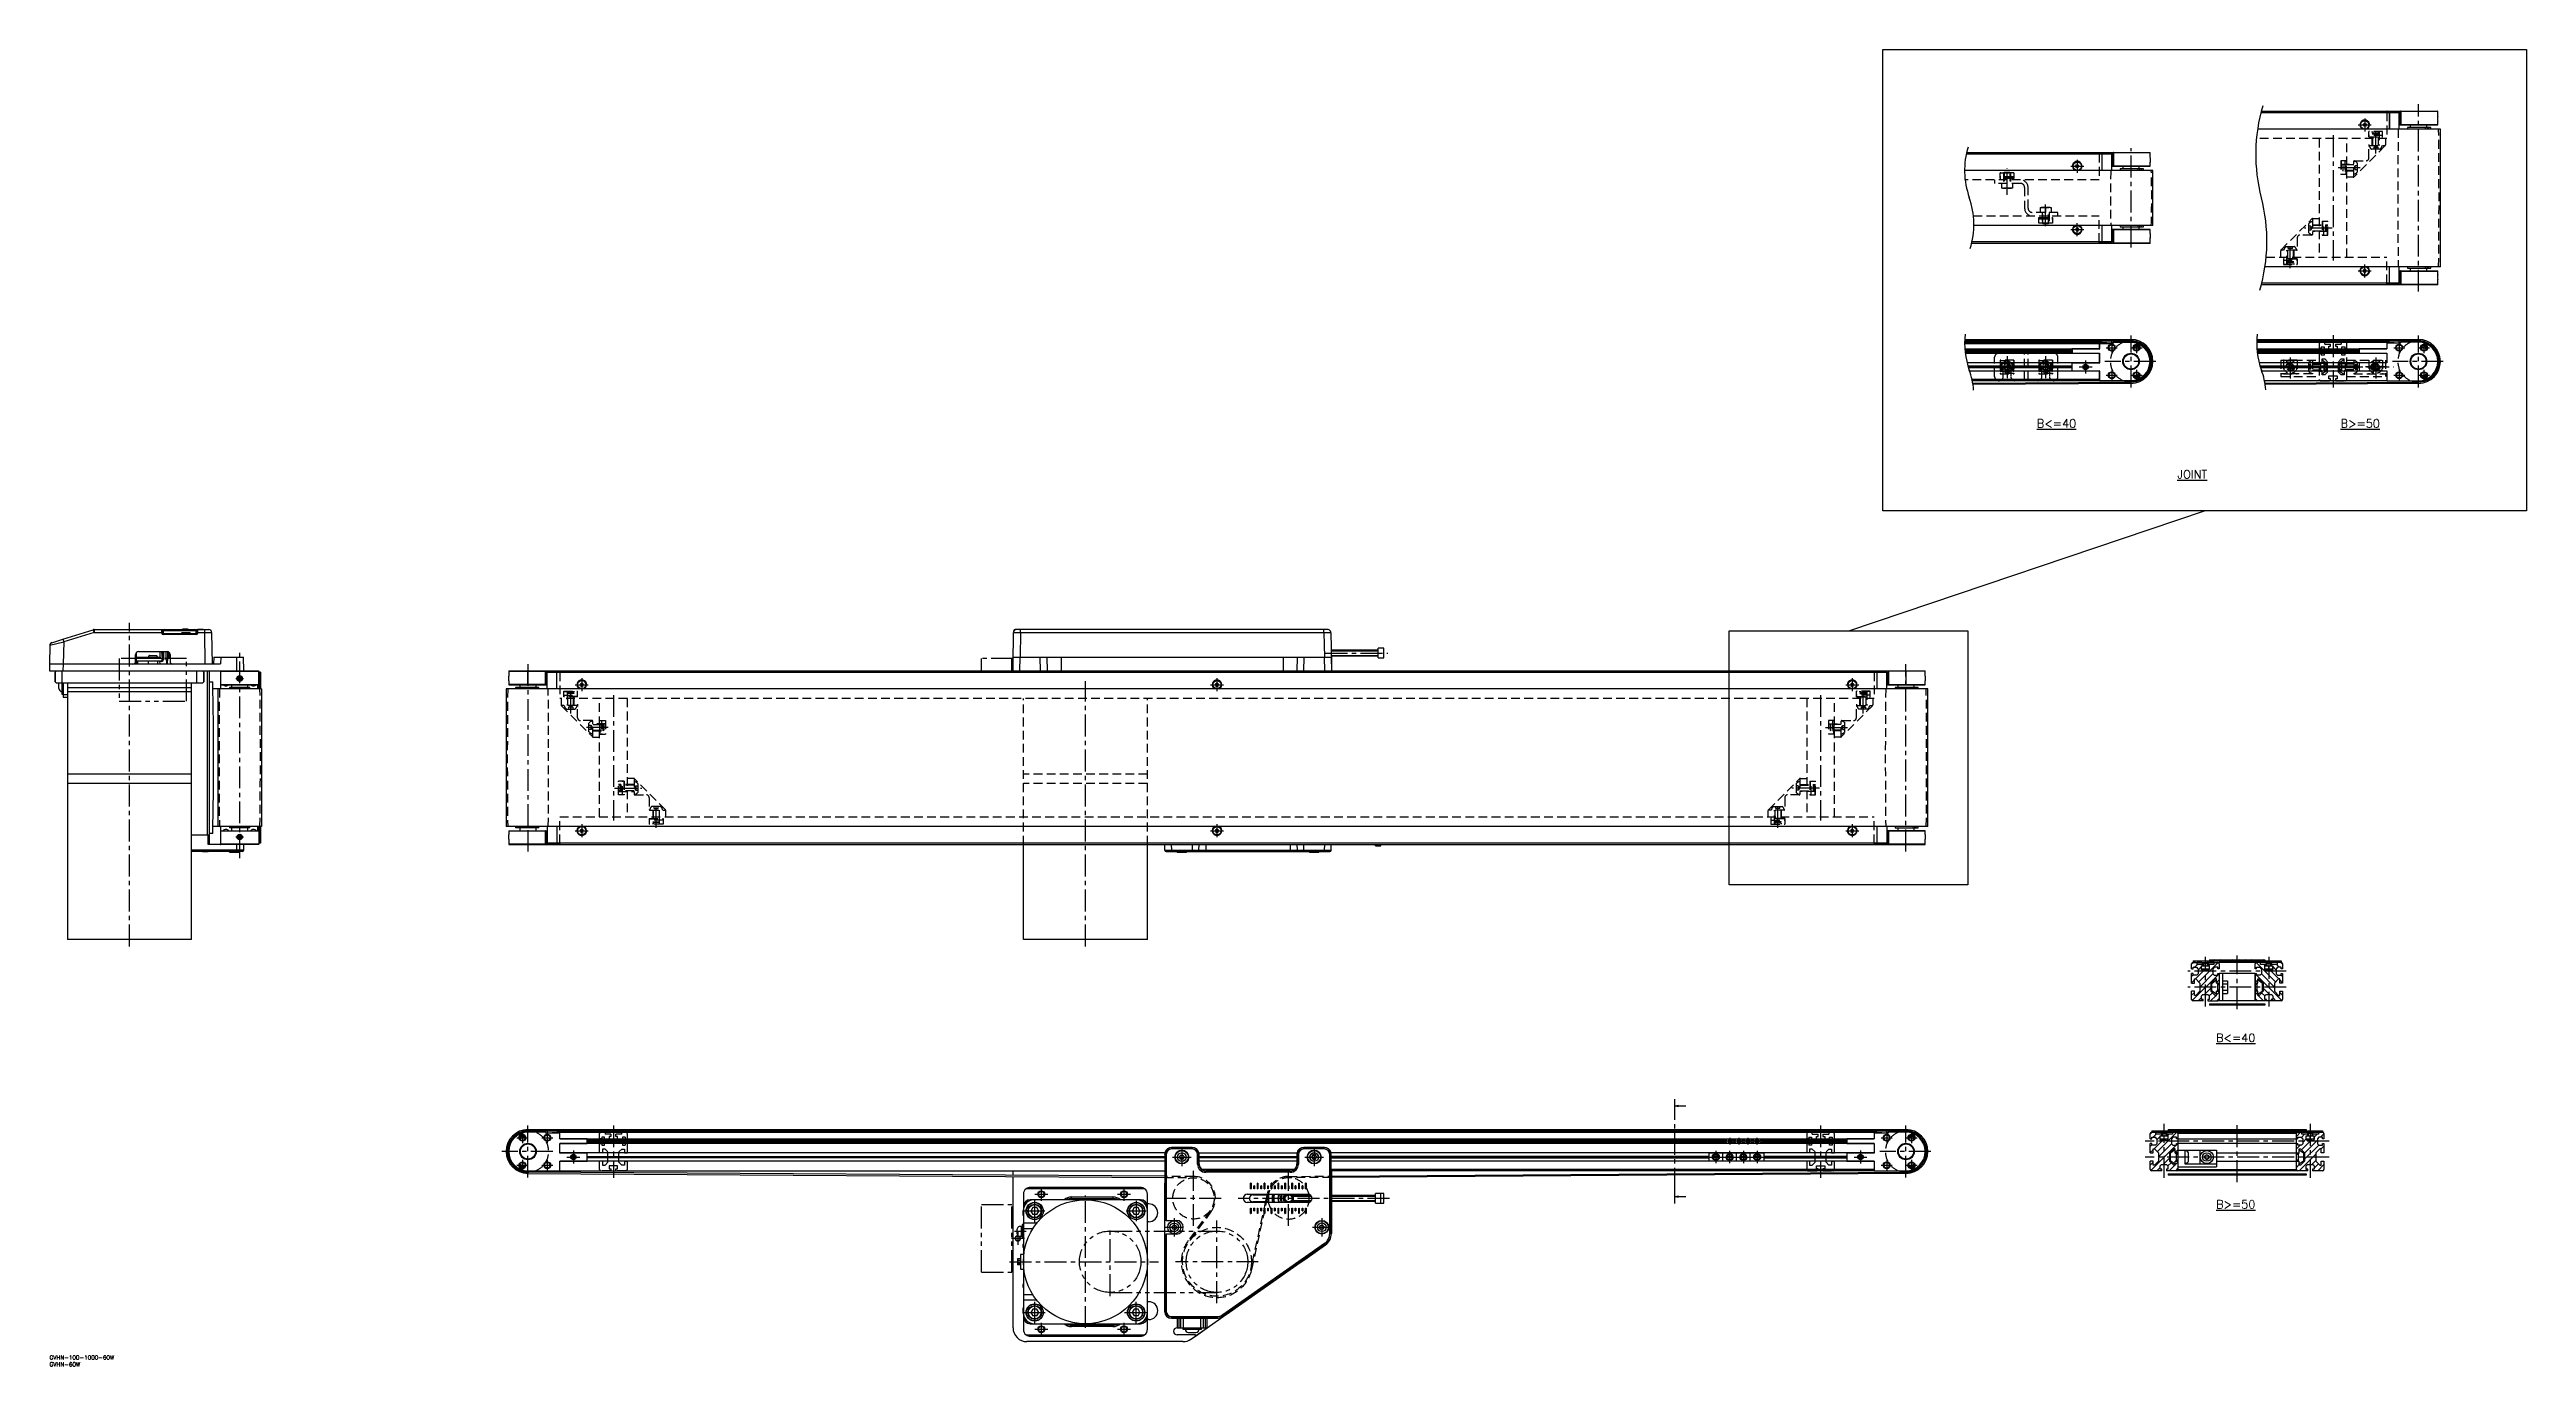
# Model space of a CAD drawing. Extents: x 0 to 1797, y -8 to 948.
import ezdxf

# ---------------------------------------------------------------- set-up
doc = ezdxf.new("R2010")
doc.units = 0
doc.header["$LTSCALE"] = 0.5
for name, pattern in [('CENTER', [50.8, 31.75, -6.35, 6.35, -6.35]), ('DASHED', [19.05, 12.7, -6.35]), ('PHANTOM', [63.5, 31.75, -6.35, 6.35, -6.35, 6.35, -6.35])]:
    doc.linetypes.add(name, pattern=pattern)
for name, color, linetype in [('MSM_CENTER', 1, 'CENTER'), ('MSM_CONTINUOUS', 7, 'CONTINUOUS'), ('MSM_DASHED', 4, 'DASHED'), ('MSM_IMAGINARY', 6, 'PHANTOM'), ('MSM_NARROW', 5, 'CONTINUOUS'), ('MSM_PART_NUMBER', 7, 'CONTINUOUS')]:
    doc.layers.add(name, color=color, linetype=linetype)
doc.styles.get("Standard").update_dxf_attribs({"font": 'txt.shx', "height": 3, "bigfont": 'bigfont.shx'})

msp = doc.modelspace()

# ---------------------------------------------------------------- texts
at = {"layer": 'MSM_PART_NUMBER'}
for s, p in [('%%UB<=40', (1442.2, 673.4)), ('%%UB>=50', (1662.6, 673.4)), ('%%UJOINT', (1544.1, 636.5)), ('%%UB<=40', (1572.2, 227.5)), ('%%UB>=50', (1572.2, 106.7))]:
    msp.add_text(s, height=6, dxfattribs=at).set_placement(p)

# ---------------------------------------------------------------- blocks, each defined once
blk = doc.blocks.new('*U2')
at = {"layer": 'MSM_PART_NUMBER'}
blk.add_text('GVHN-100-1000-60W', height=3, dxfattribs=at).set_placement((0, -3))
blk = doc.blocks.new('*U3')
at = {"layer": 'MSM_PART_NUMBER'}
blk.add_text('GVHN-60W', height=3, dxfattribs=at).set_placement((0, -8))

# ---------------------------------------------------------------- linework, layer by layer
at = {"layer": 'MSM_CENTER'}
for p, q in [((1719.1, 772.1), (1719.1, 908.1)), ((1657.1, 885.6), (1657.1, 794.6)), ((1675.4, 893.1), (1684.8, 893.1)), ((1680.1, 897.8), (1680.1, 888.4)), ((1688.1, 872.4), (1688.1, 889.4)), ((1466.8, 863.1), (1476.2, 863.1)), ((1471.5, 867.8), (1471.5, 858.4)), ((1510.5, 804.1), (1510.5, 876.1)), ((1420.5, 842.3), (1420.5, 861.6)), ((1660.8, 862.1), (1677.8, 862.1)), ((1448.5, 819.7), (1448.5, 835.4)), ((1466.8, 817.1), (1476.2, 817.1)), ((1471.5, 812.4), (1471.5, 821.8)), ((1656.4, 818.1), (1636.3, 818.1)), ((1626.1, 789.1), (1626.1, 807.9)), ((1680.1, 782.4), (1680.1, 791.8)), ((1675.4, 787.1), (1684.8, 787.1)), ((1510.5, 702.5), (1510.5, 740.3)), ((1657.1, 740.4), (1657.1, 702.4)), ((1719.1, 702.5), (1719.1, 740.3)), ((1420.5, 725.2), (1420.5, 706.5)), ((1448.5, 725.2), (1448.5, 706.5)), ((1477.5, 722.1), (1477.5, 712.7)), ((1528.5, 721.4), (1491.6, 721.4)), ((1492.5, 731.4), (1500.5, 731.4)), ((1496.5, 735.4), (1496.5, 727.4)), ((1510.5, 731.4), (1518.5, 731.4)), ((1514.5, 735.4), (1514.5, 727.4)), ((1626.1, 724.3), (1626.1, 709)), ((1686.1, 722.1), (1686.1, 712.7)), ((1688.1, 724.3), (1688.1, 709)), ((1737.1, 721.4), (1700.2, 721.4)), ((1701.1, 731.4), (1709.1, 731.4)), ((1705.1, 735.4), (1705.1, 727.4)), ((1719.1, 731.4), (1727.1, 731.4)), ((1723.1, 735.4), (1723.1, 727.4)), ((1428.3, 717.4), (1412.8, 717.4)), ((1456.3, 717.4), (1440.8, 717.4)), ((1472.8, 717.4), (1482.2, 717.4)), ((1492.5, 711.4), (1500.5, 711.4)), ((1496.5, 715.4), (1496.5, 707.4)), ((1510.5, 711.4), (1518.5, 711.4)), ((1514.5, 715.4), (1514.5, 707.4)), ((1618.3, 717.4), (1633.5, 717.4)), ((1631.1, 717.4), (1701.1, 717.4)), ((1695.9, 717.4), (1680.6, 717.4)), ((1681.4, 717.4), (1690.8, 717.4)), ((1701.1, 711.4), (1709.1, 711.4)), ((1705.1, 715.4), (1705.1, 707.4)), ((1719.1, 711.4), (1727.1, 711.4)), ((1723.1, 715.4), (1723.1, 707.4)), ((58, 296.8), (58, 531.8)), ((138, 360.8), (138, 511.8)), ((926, 509.8), (971.2, 509.8)), ((135.3, 491.3), (140.7, 491.3)), ((347.2, 501.8), (347.2, 365.8)), ((381.5, 486.8), (390.9, 486.8)), ((386.2, 491.5), (386.2, 482.1)), ((751.7, 296.8), (751.7, 489.4)), ((842.5, 486.8), (851.9, 486.8)), ((847.2, 491.5), (847.2, 482.1)), ((1303.5, 486.8), (1312.9, 486.8)), ((1308.2, 491.5), (1308.2, 482.1)), ((1347.2, 365.8), (1347.2, 501.8)), ((378.2, 466), (378.2, 483.1)), ((409.2, 479.3), (409.2, 388.3)), ((1285.2, 479.3), (1285.2, 388.3)), ((1316.2, 466), (1316.2, 483.1)), ((405.5, 455.8), (388.4, 455.8)), ((1288.9, 455.8), (1305.9, 455.8)), ((409.9, 411.8), (429.9, 411.8)), ((440.2, 382.8), (440.2, 401.5)), ((1254.2, 382.8), (1254.2, 401.5)), ((1284.5, 411.8), (1264.4, 411.8)), ((381.5, 380.8), (390.9, 380.8)), ((386.2, 385.5), (386.2, 376.1)), ((842.5, 380.8), (851.9, 380.8)), ((847.2, 385.5), (847.2, 376.1)), ((1303.5, 380.8), (1312.9, 380.8)), ((1308.2, 385.5), (1308.2, 376.1)), ((135.3, 376.3), (140.7, 376.3)), ((1564.5, 253.3), (1564.5, 289.3)), ((1587.5, 251.2), (1587.5, 290.2)), ((1610.5, 289.3), (1610.5, 253.3)), ((1623.2, 278.8), (1551.8, 278.8)), ((1623.2, 267.3), (1551.8, 267.3)), ((343.2, 162), (343.2, 154)), ((347.2, 129.1), (347.2, 166.9)), ((361.2, 162), (361.2, 154)), ((409.2, 167), (409.2, 129)), ((1179.5, 120.3), (1179.5, 176.1)), ((1285.2, 167), (1285.2, 129)), ((1333.2, 162), (1333.2, 154)), ((1347.2, 129.1), (1347.2, 166.9)), ((1351.2, 162), (1351.2, 154)), ((1534.5, 129), (1534.5, 168)), ((1587.5, 125.8), (1587.5, 168.9)), ((1640.5, 168), (1640.5, 129)), ((365.2, 148), (328.3, 148)), ((339.2, 158), (347.2, 158)), ((357.2, 158), (365.2, 158)), ((375.5, 144), (384.9, 144)), ((380.2, 148.7), (380.2, 139.3)), ((815, 144), (828.4, 144)), ((821.7, 150.7), (821.7, 137.3)), ((911, 144), (924.4, 144)), ((917.7, 150.7), (917.7, 137.3)), ((1204.7, 144), (1213.7, 144)), ((1209.2, 148.5), (1209.2, 139.5)), ((1214.7, 144), (1223.7, 144)), ((1222.2, 155.5), (1217.2, 155.5)), ((1219.2, 148.5), (1219.2, 139.5)), ((1219.7, 153), (1219.7, 158)), ((1228.7, 155.5), (1223.7, 155.5)), ((1224.7, 144), (1233.7, 144)), ((1226.2, 153), (1226.2, 158)), ((1229.2, 148.5), (1229.2, 139.5)), ((1235.2, 155.5), (1230.2, 155.5)), ((1232.7, 153), (1232.7, 158)), ((1234.7, 144), (1243.7, 144)), ((1241.7, 155.5), (1236.7, 155.5)), ((1239.2, 153), (1239.2, 158)), ((1239.2, 148.5), (1239.2, 139.5)), ((1309.5, 144), (1318.9, 144)), ((1314.2, 148.7), (1314.2, 139.3)), ((1365.2, 148), (1328.3, 148)), ((1329.2, 158), (1337.2, 158)), ((1347.2, 158), (1355.2, 158)), ((1654.2, 155.5), (1520.8, 155.5)), ((1654.2, 144), (1520.8, 144)), ((339.2, 138), (347.2, 138)), ((343.2, 142), (343.2, 134)), ((357.2, 138), (365.2, 138)), ((361.2, 142), (361.2, 134)), ((830.2, 94), (830.2, 134)), ((899.2, 94), (899.2, 134)), ((1329.2, 138), (1337.2, 138)), ((1333.2, 142), (1333.2, 134)), ((1347.2, 138), (1355.2, 138)), ((1351.2, 142), (1351.2, 134)), ((714.9, 96.5), (714.9, 113)), ((715, 117), (724.4, 117)), ((719.7, 121.7), (719.7, 112.3)), ((751.7, 20), (751.7, 116)), ((775, 117), (784.4, 117)), ((779.7, 121.7), (779.7, 112.3)), ((788.5, 112.1), (788.5, 97.5)), ((850.2, 114), (810.2, 114)), ((972.3, 114), (862.6, 114)), ((708.7, 90), (700.2, 90)), ((722.2, 104.8), (707.6, 104.8)), ((769.7, 43), (769.7, 93)), ((795.8, 104.8), (781.2, 104.8)), ((809.5, 93), (822.9, 93)), ((816.2, 99.7), (816.2, 86.3)), ((847.2, 38), (847.2, 98)), ((916.5, 93), (929.9, 93)), ((923.2, 99.7), (923.2, 86.3)), ((698, 85), (707.4, 85)), ((702.7, 89.7), (702.7, 80.3)), ((696.6, 68), (804.8, 68)), ((877.2, 68), (817.2, 68)), ((714.9, 23), (714.9, 39.5)), ((788.5, 23), (788.5, 39.5)), ((706.7, 31.2), (723.2, 31.2)), ((715, 19), (724.4, 19)), ((719.7, 23.7), (719.7, 14.3)), ((775, 19), (784.4, 19)), ((779.7, 23.7), (779.7, 14.3)), ((780.2, 31.2), (796.7, 31.2))]:
    msp.add_line(p, q, dxfattribs=at)
at = {"layer": 'MSM_CONTINUOUS'}
for p, q in [((1604.8, 902.1), (1705.1, 902.1)), ((1605.1, 903.1), (1732.9, 903.1)), ((1696.1, 902.1), (1696.1, 903.1)), ((1696.3, 903.1), (1696.3, 902.1)), ((1698.1, 902.1), (1698.1, 890.1)), ((1698.1, 890.1), (1698.1, 902.1)), ((1705.1, 890.1), (1705.1, 902.1)), ((1705.9, 893.3), (1705.9, 903.1)), ((1706.1, 902.9), (1706.1, 893.3)), ((1706.3, 903.1), (1706.3, 893.3)), ((1733.1, 899.3), (1733.1, 902.9)), ((1735, 890.1), (1602.4, 890.1)), ((1678.9, 893.1), (1679.5, 894.2)), ((1679.5, 892.1), (1678.9, 893.1)), ((1679.5, 894.2), (1680.7, 894.2)), ((1680.7, 892.1), (1679.5, 892.1)), ((1680.7, 894.2), (1681.3, 893.1)), ((1681.3, 893.1), (1680.7, 892.1)), ((1705.1, 893.3), (1733.1, 893.3)), ((1705.1, 893.1), (1732.9, 893.1)), ((1705.9, 893.3), (1705.9, 893.1)), ((1706.3, 893.3), (1706.3, 893.1)), ((1711.2, 891.1), (1711.2, 890.1)), ((1728, 891.1), (1711.2, 891.1)), ((1713.1, 893.1), (1713.1, 891.1)), ((1724.2, 890.1), (1724.2, 891.1)), ((1725.1, 891.1), (1725.1, 893.1)), ((1725.6, 890.1), (1725.6, 891.1)), ((1726.3, 891.1), (1726.3, 890.1)), ((1728, 890.1), (1728, 891.1)), ((1733.1, 893.3), (1733.1, 896)), ((1735, 790.1), (1735, 890.1)), ((1391, 872.1), (1496.6, 872.1)), ((1391.2, 873.1), (1524.3, 873.1)), ((1470.3, 863.1), (1470.9, 864.2)), ((1470.9, 862.1), (1470.3, 863.1)), ((1470.9, 864.2), (1472.1, 864.2)), ((1472.1, 864.2), (1472.7, 863.1)), ((1472.7, 863.1), (1472.1, 862.1)), ((1487.5, 872.1), (1487.5, 873.1)), ((1524.5, 872.9), (1487.5, 872.9)), ((1524.5, 872.9), (1487.5, 872.9)), ((1487.7, 873.1), (1487.7, 872.1)), ((1489.5, 860.1), (1489.5, 872.1)), ((1496.6, 860.1), (1496.6, 872.1)), ((1496.6, 863.3), (1524.5, 863.3)), ((1496.6, 863.1), (1524.3, 863.1)), ((1497.3, 863.3), (1497.3, 873.1)), ((1497.3, 863.3), (1497.3, 863.1)), ((1497.5, 872.9), (1497.5, 863.3)), ((1497.7, 873.1), (1497.7, 863.3)), ((1497.7, 863.3), (1497.7, 863.1)), ((1504.5, 863.1), (1504.5, 861.1)), ((1516.5, 861.1), (1516.5, 863.1)), ((1524.5, 869.3), (1524.5, 872.9)), ((1524.5, 863.3), (1524.5, 866)), ((1526.4, 860.1), (1389.7, 860.1)), ((1472.1, 862.1), (1470.9, 862.1)), ((1502.7, 861.1), (1502.7, 860.1)), ((1519.5, 861.1), (1502.7, 861.1)), ((1515.7, 860.1), (1515.7, 861.1)), ((1517, 860.1), (1517, 861.1)), ((1517.8, 861.1), (1517.8, 860.1)), ((1519.5, 860.1), (1519.5, 861.1)), ((1526.4, 820.1), (1526.4, 860.1)), ((1526.4, 820.1), (1396.5, 820.1)), ((1470.9, 818.2), (1470.3, 817.1)), ((1470.3, 817.1), (1470.9, 816.1)), ((1472.1, 818.2), (1470.9, 818.2)), ((1470.9, 816.1), (1472.1, 816.1)), ((1472.7, 817.1), (1472.1, 818.2)), ((1472.1, 816.1), (1472.7, 817.1)), ((1489.5, 808.1), (1489.5, 820.1)), ((1496.6, 808.1), (1496.6, 820.1)), ((1524.3, 817.1), (1496.6, 817.1)), ((1524.5, 816.9), (1496.6, 816.9)), ((1497.3, 817.1), (1497.3, 807.1)), ((1497.5, 816.9), (1497.5, 807.3)), ((1497.7, 817.1), (1497.7, 807.1)), ((1502.7, 820.1), (1502.7, 819.1)), ((1502.7, 819.1), (1519.5, 819.1)), ((1504.5, 819.1), (1504.5, 817.1)), ((1515.7, 819.1), (1515.7, 820.1)), ((1516.5, 817.1), (1516.5, 819.1)), ((1517, 819.1), (1517, 820.1)), ((1517.8, 820.1), (1517.8, 819.1)), ((1519.5, 819.1), (1519.5, 820.1)), ((1524.5, 814.3), (1524.5, 816.9)), ((1524.5, 807.3), (1524.5, 811)), ((1524.3, 807.1), (1394.9, 807.1)), ((1496.6, 808.1), (1395.1, 808.1)), ((1487.5, 807.1), (1487.5, 808.1)), ((1524.5, 807.3), (1487.5, 807.3)), ((1487.7, 808.1), (1487.7, 807.1)), ((1732.9, 777.1), (1605.1, 777.1)), ((1705.1, 778.1), (1605.3, 778.1)), ((1735, 790.1), (1607.7, 790.1)), ((1679.5, 788.2), (1678.9, 787.1)), ((1678.9, 787.1), (1679.5, 786.1)), ((1680.7, 788.2), (1679.5, 788.2)), ((1679.5, 786.1), (1680.7, 786.1)), ((1681.3, 787.1), (1680.7, 788.2)), ((1680.7, 786.1), (1681.3, 787.1)), ((1696.1, 777.1), (1696.1, 778.1)), ((1733.1, 777.3), (1696.1, 777.3)), ((1696.3, 778.1), (1696.3, 777.1)), ((1698.1, 778.1), (1698.1, 790.1)), ((1705, 787.1), (1732.9, 787.1)), ((1705, 786.9), (1733.1, 786.9)), ((1705.1, 778.1), (1705.1, 790.1)), ((1705.9, 787.1), (1705.9, 777.1)), ((1706.1, 786.9), (1706.1, 777.3)), ((1706.3, 787.1), (1706.3, 777.1)), ((1711.2, 790.1), (1711.2, 789.1)), ((1711.2, 789.1), (1728, 789.1)), ((1713.1, 789.1), (1713.1, 787.1)), ((1724.2, 789.1), (1724.2, 790.1)), ((1725.1, 787.1), (1725.1, 789.1)), ((1725.6, 789.1), (1725.6, 790.1)), ((1726.3, 790.1), (1726.3, 789.1)), ((1728, 789.1), (1728, 790.1)), ((1733.1, 784.3), (1733.1, 786.9)), ((1733.1, 777.3), (1733.1, 781)), ((1389.7, 737.3), (1510.5, 737.3)), ((1601.8, 737.3), (1719.1, 737.3)), ((1389.7, 736.4), (1510.5, 736.4)), ((1389.7, 735.4), (1489.5, 735.4)), ((1389.7, 734.4), (1497.3, 734.4)), ((1389.8, 730.6), (1487.5, 730.6)), ((1467.5, 729.4), (1389.9, 729.4)), ((1467.5, 728.9), (1390, 728.9)), ((1390, 728.4), (1467.5, 728.4)), ((1487.5, 727.2), (1390.2, 727.2)), ((1487.5, 720.4), (1391.5, 720.4)), ((1467.5, 730.3), (1467.5, 727.3)), ((1487.3, 730.3), (1467.5, 730.3)), ((1467.5, 727.3), (1487.5, 727.3)), ((1467.5, 720.1), (1467.5, 714.7)), ((1487.3, 720.1), (1467.5, 720.1)), ((1467.7, 730.5), (1467.7, 727.5)), ((1487.3, 730.5), (1467.7, 730.5)), ((1467.7, 727.5), (1487.7, 727.5)), ((1467.7, 714.4), (1467.7, 720.4)), ((1487.3, 720.3), (1467.7, 720.3)), ((1487.3, 730.3), (1487.3, 730.5)), ((1487.3, 720.1), (1487.3, 720.4)), ((1487.5, 735.4), (1487.5, 730.6)), ((1487.7, 730.7), (1487.5, 730.7)), ((1487.5, 727.3), (1487.7, 727.5)), ((1487.5, 727.3), (1487.5, 720.4)), ((1487.7, 720.5), (1487.5, 720.5)), ((1487.7, 734.6), (1487.7, 730.7)), ((1497.3, 734.6), (1487.7, 734.6)), ((1487.7, 727.5), (1487.7, 720.5)), ((1496.6, 735.9), (1489.5, 736.4)), ((1489.5, 735.4), (1496.5, 734.9)), ((1496.5, 734.9), (1496.6, 735.9)), ((1497.3, 734.6), (1497.3, 734.4)), ((1510.5, 735.2), (1497.5, 735.2)), ((1497.5, 735.2), (1497.5, 734.8)), ((1497.7, 734.8), (1497.5, 734.8)), ((1510.5, 735.4), (1497.7, 735.4)), ((1497.7, 735.4), (1497.7, 734.8)), ((1510.5, 735.2), (1510.5, 735.4)), ((1516.4, 730.5), (1516, 730.7)), ((1516.4, 731.4), (1516.6, 731.3)), ((1601.7, 736.4), (1719.1, 736.4)), ((1601.7, 735.4), (1698.1, 735.4)), ((1601.8, 730.6), (1696.1, 730.6)), ((1676.1, 729.4), (1601.9, 729.4)), ((1676.1, 728.9), (1602, 728.9)), ((1602, 728.4), (1676.1, 728.4)), ((1696.1, 727.2), (1602.2, 727.2)), ((1696.1, 720.4), (1603.5, 720.4)), ((1696.1, 730.5), (1676.1, 730.5)), ((1676.1, 730.5), (1676.1, 727.3)), ((1676.1, 727.3), (1696.1, 727.3)), ((1676.1, 720.4), (1676.1, 714.4)), ((1696.1, 720.3), (1676.1, 720.3)), ((1696.1, 735.4), (1696.1, 730.5)), ((1696.1, 727.3), (1696.1, 720.3)), ((1705.9, 734.6), (1696.3, 734.6)), ((1705.1, 735.9), (1698.1, 736.4)), ((1698.1, 735.4), (1705, 734.9)), ((1705, 734.9), (1705.1, 735.9)), ((1706.1, 735.2), (1706.1, 734.8)), ((1719.1, 735.4), (1706.3, 735.4)), ((1719.1, 735.2), (1719.1, 735.4)), ((1724.9, 730.5), (1724.6, 730.7)), ((1725, 731.4), (1725.1, 731.3)), ((1467.5, 717.9), (1392.2, 717.9)), ((1467.5, 717.4), (1392.3, 717.4)), ((1392.5, 716.9), (1467.5, 716.9)), ((1487.5, 714.4), (1393.4, 714.4)), ((1487.5, 708.4), (1395.1, 708.4)), ((1487.5, 707.4), (1395.3, 707.4)), ((1395.7, 705.6), (1510.6, 706.4)), ((1510.6, 705.5), (1395.8, 704.7)), ((1487.5, 707.4), (1465.3, 707.4)), ((1467.5, 714.7), (1487.3, 714.7)), ((1467.7, 714.5), (1487.3, 714.5)), ((1476.4, 717.5), (1477, 718.5)), ((1476.8, 716.5), (1476.4, 717.5)), ((1478, 716.4), (1476.8, 716.5)), ((1477, 718.5), (1478.2, 718.4)), ((1478.7, 717.3), (1478, 716.4)), ((1478.2, 718.4), (1478.7, 717.3)), ((1487.3, 714.7), (1487.3, 714.4)), ((1487.5, 714.4), (1487.5, 707.4)), ((1487.7, 714.3), (1487.5, 714.3)), ((1487.5, 707.6), (1510.5, 707.6)), ((1487.7, 714.3), (1487.7, 707.4)), ((1487.7, 707.4), (1510.5, 707.4)), ((1510.5, 707.6), (1510.5, 707.4)), ((1676.1, 717.9), (1604.2, 717.9)), ((1676.1, 717.4), (1604.4, 717.4)), ((1604.5, 716.9), (1676.1, 716.9)), ((1696.1, 714.4), (1605.4, 714.4)), ((1696.1, 707.4), (1607.3, 707.4)), ((1607.7, 705.6), (1719.2, 706.4)), ((1719.2, 705.5), (1607.8, 704.7)), ((1676.1, 714.5), (1696.1, 714.5)), ((1684.9, 717.7), (1685.8, 718.5)), ((1685.2, 716.6), (1684.9, 717.7)), ((1686.3, 716.3), (1685.2, 716.6)), ((1685.8, 718.5), (1686.9, 718.2)), ((1687.2, 717.1), (1686.3, 716.3)), ((1686.9, 718.2), (1687.2, 717.1)), ((1696.1, 714.5), (1696.1, 707.4)), ((1696.1, 707.4), (1719.1, 707.4)), ((1719.1, 707.6), (1719.1, 707.4)), ((9.7, 519.8), (31.7, 526.7)), ((32.3, 524.8), (10.3, 517.9)), ((32.3, 526.8), (115.6, 526.8)), ((32.3, 526.8), (32.3, 524.8)), ((32.3, 524.8), (82, 524.8)), ((81.5, 524.8), (81.5, 526.8)), ((81.5, 524.3), (81.5, 524.8)), ((81.5, 524.3), (82, 524.3)), ((82, 526.3), (82.7, 526.3)), ((82, 526.3), (82, 524.8)), ((82, 524.3), (82, 524.8)), ((82.5, 526.3), (82.5, 526.8)), ((82.5, 524.3), (82.5, 526.3)), ((82.5, 525.8), (82.5, 523.8)), ((106.5, 525.8), (82.5, 525.8)), ((82.5, 523.8), (82.5, 524.3)), ((82.5, 524.3), (82.5, 524.3)), ((106.5, 523.8), (82.5, 523.8)), ((106.5, 523.3), (82.5, 523.3)), ((96, 524.3), (96, 524.4)), ((96.2, 524.6), (101.8, 524.6)), ((100.5, 527), (96.5, 527)), ((96.5, 527), (96.5, 526.8)), ((100.5, 527), (100.5, 526.8)), ((102, 524.3), (102, 524.4)), ((106.3, 526.3), (106.5, 526.3)), ((106.5, 526.8), (106.6, 526.3)), ((106.5, 526.3), (106.5, 524.3)), ((106.5, 523.8), (106.5, 525.8)), ((106.5, 524.3), (106.5, 524.3)), ((106.5, 524.3), (106.5, 523.3)), ((106.6, 526.3), (107, 526.3)), ((107, 526.3), (107, 524.8)), ((107, 524.8), (107, 524.3)), ((107, 524.8), (117.6, 524.8)), ((107, 524.3), (107.5, 524.3)), ((107.5, 527), (111.5, 527)), ((107.5, 527), (107.5, 526.8)), ((107.5, 524.8), (107.5, 526.8)), ((107.5, 524.8), (107.5, 524.3)), ((111.5, 527), (111.5, 526.8)), ((112.6, 524.8), (112.6, 526.8)), ((113, 501.8), (112.6, 524.8)), ((117.6, 524.8), (118, 501.8)), ((699.2, 501.8), (699.6, 524.8)), ((699.6, 524.8), (701.1, 524.8)), ((699.7, 525.5), (699.7, 525.8)), ((699.9, 525.8), (699.7, 525.8)), ((701.4, 526.8), (700.7, 526.8)), ((701.1, 524.8), (704.6, 524.8)), ((927.8, 526.8), (701.6, 526.8)), ((704.6, 524.8), (704.3, 506.8)), ((704.6, 524.8), (704.6, 526.8)), ((704.6, 524.8), (929.8, 524.8)), ((874.7, 527), (874.5, 526.8)), ((874.9, 526.8), (874.7, 527)), ((877.2, 527), (877, 526.8)), ((877.4, 526.8), (877.2, 527)), ((879.7, 527), (879.5, 526.8)), ((879.9, 526.8), (879.7, 527)), ((882.2, 527), (882, 526.8)), ((882.4, 526.8), (882.2, 527)), ((884.7, 527), (884.5, 526.8)), ((884.9, 526.8), (884.7, 527)), ((887.2, 527), (887, 526.8)), ((887.4, 526.8), (887.2, 527)), ((889.7, 527), (889.5, 526.8)), ((889.9, 526.8), (889.7, 527)), ((892.2, 527), (892, 526.8)), ((892.4, 526.8), (892.2, 527)), ((894.7, 527), (894.5, 526.8)), ((894.9, 526.8), (894.7, 527)), ((897.2, 527), (897, 526.8)), ((897.4, 526.8), (897.2, 527)), ((899.7, 527), (899.5, 526.8)), ((899.9, 526.8), (899.7, 527)), ((902.2, 527), (902, 526.8)), ((902.4, 526.8), (902.2, 527)), ((904.7, 527), (904.5, 526.8)), ((904.9, 526.8), (904.7, 527)), ((907.2, 527), (907, 526.8)), ((907.4, 526.8), (907.2, 527)), ((909.7, 527), (909.5, 526.8)), ((909.9, 526.8), (909.7, 527)), ((912.2, 527), (912, 526.8)), ((912.4, 526.8), (912.2, 527)), ((914.7, 527), (914.5, 526.8)), ((914.9, 526.8), (914.7, 527)), ((924.8, 524.8), (924.8, 526.8)), ((924.8, 524.8), (925.1, 506.8)), ((929.8, 524.8), (930.2, 501.8)), ((0.2, 515.4), (0, 501.8)), ((0.2, 515.4), (10.3, 517.9)), ((1.6, 517.3), (9.7, 519.8)), ((9.7, 519.8), (10.3, 517.9)), ((10.3, 517.9), (10, 501.8)), ((62.5, 503.8), (62.5, 508.8)), ((63, 501.8), (63, 510.1)), ((79.8, 506.3), (63, 506.3)), ((82, 505.7), (63, 505.7)), ((63, 504.1), (81.6, 504.1)), ((79.9, 503.8), (63, 503.8)), ((63.1, 506.8), (80.3, 506.8)), ((63.1, 506.3), (63.1, 506.8)), ((63.3, 506.8), (63.3, 506.3)), ((64, 501.8), (64, 503.8)), ((64.2, 506.8), (64.2, 506.3)), ((64.5, 510.8), (85.5, 510.8)), ((64.9, 506.8), (64.9, 506.3)), ((65.5, 506.3), (65.5, 506.8)), ((65.9, 506.8), (65.9, 506.3)), ((65.9, 506.3), (65.9, 506.8)), ((66.1, 506.8), (66.1, 506.3)), ((67.3, 506.3), (67.3, 506.8)), ((67.5, 506.8), (67.5, 506.3)), ((68.6, 506.8), (68.6, 506.3)), ((69.3, 506.3), (69.3, 506.8)), ((69.9, 506.8), (69.9, 506.3)), ((70.1, 506.3), (70.1, 506.8)), ((71, 506.3), (71, 506.8)), ((71.2, 506.8), (71.2, 506.3)), ((71.8, 501.8), (71.8, 503.8)), ((72.5, 506.8), (72.5, 506.3)), ((77.9, 506.8), (77.9, 506.3)), ((78.4, 504.1), (78.4, 501.8)), ((78.5, 506.8), (78.5, 506.3)), ((78.7, 506.3), (78.7, 506.8)), ((78.7, 506.8), (78.7, 506.3)), ((79.1, 506.8), (79.1, 506.3)), ((79.6, 506.8), (79.6, 506.3)), ((79.7, 506.8), (79.7, 506.3)), ((79.7, 506.3), (79.7, 506.8)), ((79.7, 506.5), (79.7, 506.3)), ((79.7, 506.5), (79.7, 506.3)), ((82, 505.7), (79.8, 506.3)), ((81.7, 505.8), (79.8, 506.3)), ((79.9, 504.1), (80, 501.8)), ((80.2, 506.2), (80.2, 506.8)), ((80.2, 506.2), (80.2, 506.8)), ((80.3, 506.8), (80.3, 510.8)), ((80.3, 506.8), (80.3, 506.1)), ((80.3, 506.8), (80.3, 506.1)), ((81, 503.8), (80.9, 503.8)), ((81.3, 510.8), (81.7, 505.8)), ((81.3, 510.8), (81.7, 505.8)), ((81.6, 504.1), (82, 505.7)), ((81.7, 504.7), (81.8, 504.8)), ((81.8, 504.9), (81.8, 504.8)), ((82.7, 504.8), (81.8, 504.8)), ((81.9, 505.7), (82, 510.8)), ((81.9, 504.8), (81.9, 505.3)), ((82.7, 510.8), (82.7, 504.8)), ((82.7, 510.8), (82.7, 505.8)), ((84.6, 504.8), (84.7, 510.8)), ((85.1, 503.8), (84.6, 504.8)), ((84.6, 504.8), (85.5, 504.8)), ((84.7, 505.8), (84.7, 510.8)), ((85, 501.8), (85.1, 503.8)), ((85.4, 503.8), (85.1, 503.8)), ((85.5, 506.6), (85.4, 502)), ((85.5, 510.8), (85.5, 506.1)), ((85.5, 506.6), (85.5, 505.8)), ((87.5, 506.6), (85.5, 506.6)), ((85.7, 506.8), (87.5, 506.8)), ((86.1, 506.8), (86.7, 510.3)), ((87.1, 506.8), (87.4, 508.7)), ((87.4, 509.3), (87.5, 506.8)), ((87.5, 508.8), (87.5, 503.8)), ((119.2, 506.8), (119.1, 502)), ((119.2, 506.8), (140.8, 506.8)), ((124.2, 506.8), (124.1, 502)), ((136, 496.8), (135.8, 506.8)), ((141, 496.8), (140.8, 506.8)), ((699.2, 496.8), (699.4, 506.8)), ((699.4, 506.8), (930, 506.8)), ((704.2, 496.8), (704.4, 506.8)), ((719.2, 496.8), (719, 506.8)), ((724.2, 496.8), (724, 506.8)), ((734.2, 506.8), (734.2, 496.8)), ((895.2, 506.8), (895.2, 496.8)), ((905.4, 506.8), (905.2, 496.8)), ((910.2, 496.8), (910.4, 506.8)), ((925, 506.8), (925.2, 496.8)), ((964.2, 511.8), (930, 511.8)), ((930, 506.8), (930.2, 496.8)), ((930.1, 507.8), (964.2, 507.8)), ((968.2, 513.3), (964.2, 513.3)), ((964.2, 506.3), (964.2, 513.3)), ((964.2, 506.3), (968.2, 506.3)), ((968.2, 506.3), (968.2, 513.3)), ((122.7, 501.8), (0, 501.8)), ((0, 501.8), (0, 496.8)), ((0, 496.8), (124.4, 496.8)), ((4, 495.8), (4.1, 495.9)), ((4.1, 495.9), (4, 488.8)), ((4, 488.8), (4, 495.8)), ((4, 488.8), (4, 488.8)), ((5, 487.8), (4, 488.8)), ((4.1, 495.9), (5, 496.8)), ((111, 487.8), (5, 487.8)), ((6.7, 484.1), (6.7, 487.8)), ((9, 496.8), (9, 480)), ((10, 496.8), (10.1, 501.8)), ((10, 487.8), (10, 477.8)), ((13, 487.8), (13, 301.8)), ((85.4, 502), (88.6, 502)), ((103, 301.8), (103, 487.8)), ((107, 487.8), (107, 496.8)), ((111, 496.8), (111.9, 495.9)), ((111, 487.8), (112, 488.8)), ((112, 488.8), (111.9, 495.9)), ((111.9, 495.9), (112, 495.8)), ((112, 495.8), (112, 488.8)), ((112, 488.8), (112, 488.8)), ((114.6, 377.8), (114.6, 496.8)), ((116.1, 377.8), (116.1, 496.8)), ((116.1, 488.8), (118.6, 488.8)), ((118.9, 501.8), (119.1, 502)), ((119.1, 502), (124.1, 502)), ((124.1, 502), (122.7, 501.8)), ((124, 496.6), (152, 496.6)), ((124, 496.6), (124, 483.8)), ((124, 487), (152, 487)), ((124.2, 496.8), (151.8, 496.8)), ((124.2, 483.8), (124.2, 486.8)), ((124.2, 486.8), (151.8, 486.8)), ((131.2, 496.7), (131.2, 496.8)), ((132, 486.8), (132, 484.8)), ((136.9, 491.7), (137.8, 492.4)), ((137.1, 490.5), (136.9, 491.7)), ((138.2, 490.1), (137.1, 490.5)), ((137.8, 492.4), (138.9, 492)), ((139.1, 490.9), (138.2, 490.1)), ((138.9, 492), (139.1, 490.9)), ((144, 484.8), (144, 486.8)), ((151, 486.8), (151, 483.8)), ((151.2, 487), (151.2, 483.8)), ((151.4, 486.8), (151.4, 483.8)), ((151.5, 486.8), (151.5, 483.8)), ((152, 487), (152, 496.6)), ((153, 495.8), (152, 495.8)), ((152.5, 483.8), (152.5, 495.8)), ((153, 495.8), (153, 483.8)), ((153, 495.8), (153, 483.8)), ((333.2, 496.6), (333.2, 493)), ((333.2, 496.6), (370.2, 496.6)), ((333.2, 489.6), (333.2, 487)), ((361.1, 487), (333.2, 487)), ((333.3, 491.3), (333.3, 491.4)), ((333.3, 490.9), (333.3, 491.3)), ((333.4, 496.8), (1361, 496.8)), ((333.4, 486.8), (361.1, 486.8)), ((341.2, 486.8), (341.2, 484.8)), ((347.2, 486.8), (347.2, 496.8)), ((353.2, 484.8), (353.2, 486.8)), ((360, 486.8), (360, 496.8)), ((360.2, 487), (360.2, 496.6)), ((360.4, 486.8), (360.4, 496.8)), ((361.1, 495.8), (1333.2, 495.8)), ((361.1, 483.8), (361.1, 495.8)), ((368.2, 483.8), (368.2, 495.8)), ((370, 496.8), (370, 495.8)), ((370.2, 496.8), (370.2, 495.8)), ((386.2, 487.9), (385.2, 487.3)), ((385.2, 487.3), (385.2, 486.2)), ((385.2, 486.2), (386.2, 485.6)), ((387.2, 487.3), (386.2, 487.9)), ((386.2, 485.6), (387.2, 486.2)), ((387.2, 486.2), (387.2, 487.3)), ((699.2, 501.8), (699.3, 501.8)), ((847.2, 487.9), (846.2, 487.3)), ((846.2, 487.3), (846.2, 486.2)), ((846.2, 486.2), (847.2, 485.6)), ((848.2, 487.3), (847.2, 487.9)), ((847.2, 485.6), (848.2, 486.2)), ((848.2, 486.2), (848.2, 487.3)), ((930.1, 501.8), (930.2, 501.8)), ((1308.2, 487.9), (1307.2, 487.3)), ((1307.2, 487.3), (1307.2, 486.2)), ((1307.2, 486.2), (1308.2, 485.6)), ((1309.2, 487.3), (1308.2, 487.9)), ((1308.2, 485.6), (1309.2, 486.2)), ((1309.2, 486.2), (1309.2, 487.3)), ((1324.2, 495.8), (1324.2, 496.8)), ((1361.2, 496.6), (1324.2, 496.6)), ((1324.4, 496.8), (1324.4, 495.8)), ((1326.2, 483.8), (1326.2, 495.8)), ((1333.2, 483.8), (1333.2, 495.8)), ((1333.2, 487), (1361.2, 487)), ((1333.2, 486.8), (1361, 486.8)), ((1334, 496.8), (1334, 486.8)), ((1334.2, 496.6), (1334.2, 487)), ((1334.4, 496.8), (1334.4, 486.8)), ((1341.2, 486.8), (1341.2, 484.8)), ((1347.2, 496.8), (1347.2, 486.8)), ((1353.2, 484.8), (1353.2, 486.8)), ((1361.2, 493), (1361.2, 496.6)), ((1361.2, 487), (1361.2, 489.6)), ((9, 480), (10, 480)), ((10, 479.6), (13, 479.6)), ((10, 477.8), (13, 477.8)), ((13, 484.8), (103, 484.8)), ((13, 481.8), (103, 481.8)), ((153.9, 483.8), (118.7, 483.8)), ((122.1, 483.8), (122.1, 383.8)), ((130.7, 484.8), (130.7, 483.8)), ((145.3, 484.8), (130.7, 484.8)), ((133.4, 483.8), (133.4, 484.8)), ((134, 484.8), (134, 483.8)), ((135.7, 483.8), (135.7, 484.8)), ((137.5, 484.8), (137.5, 483.8)), ((138.4, 484.8), (138.4, 483.8)), ((140.2, 484.8), (140.2, 483.8)), ((141.9, 483.8), (141.9, 484.8)), ((142.6, 484.8), (142.6, 483.8)), ((145.3, 483.8), (145.3, 484.8)), ((153.9, 483.8), (153.9, 383.8)), ((1363.1, 483.8), (331.3, 483.8)), ((331.3, 483.8), (331.3, 383.8)), ((338.2, 484.8), (338.2, 483.8)), ((355, 484.8), (338.2, 484.8)), ((339.9, 483.8), (339.9, 484.8)), ((340.7, 484.8), (340.7, 483.8)), ((342, 484.8), (342, 483.8)), ((355, 483.8), (355, 484.8)), ((1339.3, 484.8), (1339.3, 483.8)), ((1356.1, 484.8), (1339.3, 484.8)), ((1352.4, 483.8), (1352.4, 484.8)), ((1353.7, 483.8), (1353.7, 484.8)), ((1354.4, 484.8), (1354.4, 483.8)), ((1356.1, 483.8), (1356.1, 484.8)), ((1363.1, 383.8), (1363.1, 483.8)), ((103, 421.8), (13, 421.8)), ((103, 415), (13, 415)), ((103, 377.8), (116.1, 377.8)), ((115.2, 370.8), (115.1, 377.8)), ((118.6, 378.8), (116.1, 378.8)), ((116.2, 370.8), (116.1, 377.8)), ((153.9, 383.8), (118.7, 383.8)), ((124, 383.8), (124, 380.6)), ((124, 380.6), (124, 371)), ((124.2, 380.8), (124.2, 383.8)), ((124.2, 380.8), (151.5, 380.8)), ((130.7, 383.8), (130.7, 382.8)), ((145.3, 382.8), (130.7, 382.8)), ((132, 382.8), (132, 380.8)), ((133.4, 382.8), (133.4, 383.8)), ((134, 383.8), (134, 382.8)), ((135.7, 382.8), (135.7, 383.8)), ((137.5, 383.8), (137.5, 382.8)), ((138.4, 383.8), (138.4, 382.8)), ((140.2, 383.8), (140.2, 382.8)), ((141.9, 382.8), (141.9, 383.8)), ((142.6, 383.8), (142.6, 382.8)), ((144, 380.8), (144, 382.8)), ((145.3, 382.8), (145.3, 383.8)), ((151, 383.8), (151, 380.8)), ((151.2, 380.8), (151.2, 383.8)), ((151.4, 383.8), (151.4, 380.8)), ((151.5, 383.8), (151.5, 380.8)), ((151.5, 380.8), (151.8, 380.8)), ((152, 380.6), (152, 371)), ((152.5, 371.8), (152.5, 383.8)), ((153, 383.8), (153, 371.8)), ((153, 383.8), (153, 371.8)), ((1363.1, 383.8), (331.3, 383.8)), ((333.2, 380.6), (333.2, 378)), ((361.1, 380.6), (333.2, 380.6)), ((333.4, 380.8), (361.1, 380.8)), ((338.2, 383.8), (338.2, 382.8)), ((355, 382.8), (338.2, 382.8)), ((339.9, 382.8), (339.9, 383.8)), ((340.7, 383.8), (340.7, 382.8)), ((341.2, 382.8), (341.2, 380.8)), ((342, 383.8), (342, 382.8)), ((347.2, 380.8), (347.2, 370.8)), ((353.2, 380.8), (353.2, 382.8)), ((355, 382.8), (355, 383.8)), ((360, 370.8), (360, 380.8)), ((360.2, 371), (360.2, 380.6)), ((360.4, 380.8), (360.4, 370.8)), ((361.1, 383.8), (361.1, 371.8)), ((368.2, 383.8), (368.2, 371.8)), ((386.2, 381.9), (385.2, 381.3)), ((385.2, 381.3), (385.2, 380.2)), ((385.2, 380.2), (386.2, 379.6)), ((387.2, 381.3), (386.2, 381.9)), ((386.2, 379.6), (387.2, 380.2)), ((387.2, 380.2), (387.2, 381.3)), ((847.2, 381.9), (846.2, 381.3)), ((846.2, 381.3), (846.2, 380.2)), ((846.2, 380.2), (847.2, 379.6)), ((848.2, 381.3), (847.2, 381.9)), ((847.2, 379.6), (848.2, 380.2)), ((848.2, 380.2), (848.2, 381.3)), ((1308.2, 381.9), (1307.2, 381.3)), ((1307.2, 381.3), (1307.2, 380.2)), ((1307.2, 380.2), (1308.2, 379.6)), ((1309.2, 381.3), (1308.2, 381.9)), ((1308.2, 379.6), (1309.2, 380.2)), ((1309.2, 380.2), (1309.2, 381.3)), ((1326.2, 371.8), (1326.2, 383.8)), ((1333.2, 383.8), (1333.2, 371.8)), ((1361, 380.8), (1333.2, 380.8)), ((1361.2, 380.6), (1333.2, 380.6)), ((1334, 380.8), (1334, 370.8)), ((1334.2, 380.6), (1334.2, 371)), ((1334.4, 380.8), (1334.4, 370.8)), ((1339.3, 383.8), (1339.3, 382.8)), ((1339.3, 382.8), (1356.1, 382.8)), ((1341.2, 382.8), (1341.2, 380.8)), ((1347.2, 370.8), (1347.2, 380.8)), ((1352.4, 382.8), (1352.4, 383.8)), ((1353.2, 380.8), (1353.2, 382.8)), ((1353.7, 382.8), (1353.7, 383.8)), ((1354.4, 383.8), (1354.4, 382.8)), ((1356.1, 382.8), (1356.1, 383.8)), ((1361.2, 378), (1361.2, 380.6)), ((140.9, 366.8), (103, 366.8)), ((139.9, 365.8), (103, 365.8)), ((111.1, 365.6), (111.1, 365.8)), ((115.1, 365.6), (111.1, 365.6)), ((115.1, 365.6), (115.1, 365.8)), ((151.8, 370.8), (115.2, 370.8)), ((152, 371), (124, 371)), ((137.1, 365), (130.9, 365)), ((135.9, 366.8), (136, 370.8)), ((135.9, 365.8), (135.9, 366.8)), ((136.9, 376.7), (137.8, 377.4)), ((137.1, 375.5), (136.9, 376.7)), ((138.2, 375.1), (137.1, 375.5)), ((137.8, 377.4), (138.9, 377)), ((139.1, 375.9), (138.2, 375.1)), ((138.9, 377), (139.1, 375.9)), ((140.9, 366.8), (141, 370.8)), ((153, 371.8), (152, 371.8)), ((333.2, 374.6), (333.2, 371)), ((370.2, 371), (333.2, 371)), ((333.3, 375.9), (333.3, 376.3)), ((333.4, 370.8), (1361, 370.8)), ((1333.2, 371.8), (361.1, 371.8)), ((370, 370.8), (370, 371.8)), ((370.2, 371.8), (370.2, 370.8)), ((706.7, 301.8), (706.7, 370.8)), ((796.7, 301.8), (796.7, 370.8)), ((809.4, 366.8), (809.3, 370.8)), ((809.4, 366.8), (930, 366.8)), ((810.4, 365.8), (929, 365.8)), ((814.4, 366.8), (814.3, 370.8)), ((814.4, 366.8), (814.4, 365.8)), ((822.4, 365), (818.6, 365)), ((824.8, 365), (822.4, 365)), ((829.2, 370.8), (829.1, 366.8)), ((829.1, 365.8), (829.1, 366.8)), ((834.1, 366.8), (834.2, 370.8)), ((839.2, 370.8), (839.1, 366.8)), ((871.7, 365.6), (871.5, 365.8)), ((871.9, 365.8), (871.7, 365.6)), ((874, 365.8), (874.2, 365.6)), ((874.4, 365.8), (874.2, 365.6)), ((876.7, 365.6), (876.5, 365.8)), ((876.9, 365.8), (876.7, 365.6)), ((879, 365.8), (879.2, 365.6)), ((879.4, 365.8), (879.2, 365.6)), ((881.7, 365.6), (881.5, 365.8)), ((881.9, 365.8), (881.7, 365.6)), ((884, 365.8), (884.2, 365.6)), ((884.4, 365.8), (884.2, 365.6)), ((886.7, 365.6), (886.5, 365.8)), ((886.9, 365.8), (886.7, 365.6)), ((889, 365.8), (889.2, 365.6)), ((889.4, 365.8), (889.2, 365.6)), ((891.7, 365.6), (891.5, 365.8)), ((891.9, 365.8), (891.7, 365.6)), ((894.2, 365.6), (894, 365.8)), ((894.4, 365.8), (894.2, 365.6)), ((896.7, 365.6), (896.5, 365.8)), ((896.9, 365.8), (896.7, 365.6)), ((899.2, 365.6), (899, 365.8)), ((899.4, 365.8), (899.2, 365.6)), ((900.2, 370.8), (900.3, 366.8)), ((900.3, 366.8), (900.3, 365.8)), ((901.7, 365.6), (901.5, 365.8)), ((901.9, 365.8), (901.7, 365.6)), ((904.2, 365.6), (904, 365.8)), ((904.4, 365.8), (904.2, 365.6)), ((905.2, 370.8), (905.3, 366.8)), ((906.7, 365.6), (906.5, 365.8)), ((906.9, 365.8), (906.7, 365.6)), ((909.2, 365.6), (909, 365.8)), ((909.4, 365.8), (909.2, 365.6)), ((910.3, 366.8), (910.2, 370.8)), ((911.7, 365.6), (911.5, 365.8)), ((911.9, 365.8), (911.7, 365.6)), ((920.8, 365), (914.6, 365)), ((925.1, 370.8), (925, 366.8)), ((925, 366.8), (925, 365.8)), ((930, 366.8), (930.1, 370.8)), ((962.2, 369.8), (962.2, 370.8)), ((962.2, 369.8), (966.2, 369.8)), ((966.2, 369.8), (966.2, 370.8)), ((1324.2, 370.8), (1324.2, 371.8)), ((1361.2, 371), (1324.2, 371)), ((1324.4, 371.8), (1324.4, 370.8)), ((1361.2, 371), (1361.2, 374.6)), ((103, 301.8), (13, 301.8)), ((796.7, 301.8), (706.7, 301.8)), ((1554.5, 280.5), (1554.5, 284.3)), ((1554.5, 280.5), (1555.6, 280.5)), ((1554.5, 270.3), (1554.5, 277.1)), ((1555.6, 277.1), (1554.5, 277.1)), ((1554.5, 270.3), (1556.5, 270.3)), ((1555.5, 286.3), (1619.5, 286.3)), ((1555.5, 286.3), (1555.5, 285.3)), ((1555.5, 285.3), (1574.5, 285.3)), ((1555.6, 281.7), (1558.2, 281.7)), ((1555.6, 280.5), (1555.6, 281.7)), ((1555.6, 276), (1555.6, 277.1)), ((1558.2, 276), (1555.6, 276)), ((1556.5, 273.3), (1557.5, 273.3)), ((1556.5, 270.3), (1556.5, 273.3)), ((1556.5, 270.4), (1556.5, 271.6)), ((1556.5, 270.4), (1556.5, 270.4)), ((1560.5, 270.3), (1557.5, 273.3)), ((1559.2, 280.7), (1558.2, 281.7)), ((1558.2, 276), (1559.2, 277)), ((1558.5, 283.8), (1558.5, 285.3)), ((1562, 285.3), (1558.5, 285.3)), ((1562.8, 283.8), (1558.5, 283.8)), ((1559.2, 280.7), (1559.2, 279.3)), ((1559.2, 279.3), (1559.5, 278.8)), ((1559.5, 278.8), (1559.2, 278.3)), ((1559.2, 278.3), (1559.2, 277)), ((1560.5, 270.3), (1560.5, 267.8)), ((1561.6, 282.7), (1567.3, 282.7)), ((1561.6, 280.1), (1561.6, 282.7)), ((1561.6, 280.1), (1562.6, 279.1)), ((1561.7, 280.3), (1561.7, 282.7)), ((1567.2, 280.3), (1561.7, 280.3)), ((1562, 285.3), (1562.9, 284.4)), ((1563.9, 279.1), (1562.6, 279.1)), ((1562.8, 282.7), (1562.8, 283.8)), ((1562.9, 284.4), (1562.9, 282.7)), ((1566.1, 284.4), (1562.9, 284.4)), ((1562.9, 280.3), (1563.1, 280.1)), ((1563.1, 280.1), (1565.8, 280.1)), ((1564.5, 278.8), (1563.9, 279.1)), ((1564.5, 280.6), (1564.5, 282.7)), ((1565, 279.1), (1564.5, 278.8)), ((1566.3, 279.1), (1565, 279.1)), ((1565.8, 280.1), (1566, 280.3)), ((1566.1, 284.4), (1567, 285.3)), ((1566.1, 282.7), (1566.1, 284.4)), ((1566.2, 283.8), (1566.2, 282.7)), ((1570.5, 283.8), (1566.2, 283.8)), ((1566.3, 279.1), (1567.3, 280.1)), ((1570.5, 285.3), (1567, 285.3)), ((1567.2, 282.7), (1567.2, 280.3)), ((1567.3, 282.7), (1567.3, 280.1)), ((1567.5, 287.2), (1607.5, 287.2)), ((1567.5, 287.2), (1567.5, 286.3)), ((1571.5, 273.3), (1568.5, 270.3)), ((1568.5, 270.3), (1568.5, 267.8)), ((1569.2, 264.6), (1569.2, 270.1)), ((1569.3, 270.3), (1572.1, 272.3)), ((1569.8, 279.3), (1569.5, 278.8)), ((1569.5, 278.8), (1569.8, 278.3)), ((1570.8, 281.7), (1569.8, 280.7)), ((1569.8, 280.7), (1569.8, 279.3)), ((1569.8, 278.3), (1569.8, 277)), ((1569.8, 277), (1570.8, 276)), ((1570.5, 285.3), (1570.5, 283.8)), ((1573.4, 281.7), (1570.8, 281.7)), ((1570.8, 276), (1573.4, 276)), ((1572.5, 273.3), (1571.5, 273.3)), ((1572.5, 270.2), (1572.5, 273.3)), ((1572.5, 270.3), (1574.5, 270.3)), ((1572.5, 270.2), (1573.1, 270.2)), ((1573.3, 270), (1573.3, 264.6)), ((1574.5, 269.8), (1573.3, 269.8)), ((1573.4, 280.5), (1573.4, 281.7)), ((1574.5, 280.5), (1573.4, 280.5)), ((1573.4, 276), (1573.4, 277.1)), ((1573.4, 277.1), (1574.5, 277.1)), ((1619.5, 285.3), (1574.5, 285.3)), ((1574.5, 284.3), (1574.5, 280.5)), ((1600.5, 277.3), (1574.5, 277.3)), ((1574.5, 277.3), (1574.5, 257.3)), ((1577, 277.3), (1577, 257.3)), ((1577, 271.9), (1580.5, 271.9)), ((1577, 269.6), (1580.5, 269.6)), ((1580.5, 271.9), (1580.5, 262.7)), ((1600.5, 280.5), (1600.5, 284.3)), ((1601.6, 280.5), (1600.5, 280.5)), ((1600.5, 277.3), (1600.5, 257.3)), ((1600.5, 277.1), (1601.6, 277.1)), ((1600.5, 257.3), (1600.5, 277.1)), ((1600.5, 270.3), (1602.5, 270.3)), ((1600.5, 269.8), (1601.7, 269.8)), ((1601.6, 281.7), (1604.2, 281.7)), ((1601.6, 280.5), (1601.6, 281.7)), ((1601.6, 276), (1601.6, 277.1)), ((1604.2, 276), (1601.6, 276)), ((1601.7, 270), (1601.7, 264.6)), ((1602.5, 270.2), (1601.9, 270.2)), ((1602.5, 273.3), (1603.5, 273.3)), ((1602.5, 270.2), (1602.5, 273.3)), ((1605.6, 270.3), (1602.8, 272.3)), ((1606.5, 270.3), (1603.5, 273.3)), ((1605.2, 280.7), (1604.2, 281.7)), ((1604.2, 276), (1605.2, 277)), ((1604.5, 283.8), (1604.5, 285.3)), ((1608, 285.3), (1604.5, 285.3)), ((1608.8, 283.8), (1604.5, 283.8)), ((1605.2, 280.7), (1605.2, 279.3)), ((1605.2, 279.3), (1605.5, 278.8)), ((1605.5, 278.8), (1605.2, 278.3)), ((1605.2, 278.3), (1605.2, 277)), ((1605.2, 277.4), (1605.2, 277.4)), ((1605.8, 264.6), (1605.8, 270.1)), ((1606.5, 270.3), (1606.5, 267.8)), ((1607.5, 287.2), (1607.5, 286.3)), ((1607.6, 280.1), (1607.6, 282.7)), ((1607.6, 282.7), (1613.3, 282.7)), ((1607.6, 280.1), (1608.6, 279.1)), ((1607.7, 280.3), (1607.7, 282.7)), ((1613.2, 280.3), (1607.7, 280.3)), ((1608, 285.3), (1608.9, 284.4)), ((1609.9, 279.1), (1608.6, 279.1)), ((1608.8, 282.7), (1608.8, 283.8)), ((1612.1, 284.4), (1608.9, 284.4)), ((1608.9, 284.4), (1608.9, 282.7)), ((1608.9, 280.3), (1609.1, 280.1)), ((1609.1, 280.1), (1611.8, 280.1)), ((1610.5, 278.8), (1609.9, 279.1)), ((1610.5, 280.6), (1610.5, 282.7)), ((1611, 279.1), (1610.5, 278.8)), ((1612.3, 279.1), (1611, 279.1)), ((1611.8, 280.1), (1612, 280.3)), ((1612.1, 284.4), (1613, 285.3)), ((1612.1, 284.4), (1612.1, 282.7)), ((1612.2, 283.8), (1612.2, 282.7)), ((1616.5, 283.8), (1612.2, 283.8)), ((1612.3, 279.1), (1613.3, 280.1)), ((1616.5, 285.3), (1613, 285.3)), ((1613.2, 282.7), (1613.2, 280.3)), ((1613.3, 282.7), (1613.3, 280.1)), ((1617.5, 273.3), (1614.5, 270.3)), ((1614.5, 270.3), (1614.5, 267.8)), ((1615.8, 279.3), (1615.5, 278.8)), ((1615.5, 278.8), (1615.8, 278.3)), ((1616.8, 281.7), (1615.8, 280.7)), ((1615.8, 280.7), (1615.8, 279.3)), ((1615.8, 278.3), (1615.8, 277)), ((1615.8, 277), (1616.8, 276)), ((1616.5, 285.3), (1616.5, 283.8)), ((1619.4, 281.7), (1616.8, 281.7)), ((1616.8, 276), (1619.4, 276)), ((1618.5, 273.3), (1617.5, 273.3)), ((1618.5, 270.3), (1618.5, 273.3)), ((1618.5, 270.4), (1618.5, 271.6)), ((1618.5, 270.4), (1618.5, 270.4)), ((1620.5, 270.3), (1618.5, 270.3)), ((1619.4, 280.5), (1619.4, 281.7)), ((1620.5, 280.5), (1619.4, 280.5)), ((1619.4, 276), (1619.4, 277.1)), ((1619.4, 277.1), (1620.5, 277.1)), ((1619.5, 286.3), (1619.5, 285.3)), ((1620.5, 284.3), (1620.5, 280.5)), ((1620.5, 277.1), (1620.5, 270.3)), ((1554.5, 258.3), (1554.5, 264.3)), ((1556.5, 264.3), (1554.5, 264.3)), ((1562.8, 257.3), (1555.5, 257.3)), ((1556.5, 261.3), (1556.5, 264.3)), ((1557.5, 261.3), (1556.5, 261.3)), ((1557.5, 261.3), (1560.5, 264.3)), ((1560.5, 267.8), (1560.8, 267.3)), ((1560.8, 267.3), (1560.5, 266.8)), ((1560.5, 266.8), (1560.5, 264.3)), ((1562.6, 262), (1561.6, 261)), ((1561.6, 258.4), (1561.6, 261)), ((1562.8, 258.4), (1561.6, 258.4)), ((1562.6, 262), (1563.9, 262)), ((1562.8, 257.3), (1562.8, 258.4)), ((1563.9, 262), (1564.5, 262.3)), ((1564.5, 262.3), (1565, 262)), ((1565, 262), (1566.3, 262)), ((1567.3, 258.4), (1566.2, 258.4)), ((1566.2, 258.4), (1566.2, 257.3)), ((1566.2, 257.3), (1573.5, 257.3)), ((1567.3, 261), (1566.3, 262)), ((1567.3, 261), (1567.3, 258.4)), ((1567.5, 255.2), (1567.5, 254.3)), ((1567.5, 255.2), (1607.5, 255.2)), ((1607.5, 254.3), (1567.5, 254.3)), ((1568.5, 267.8), (1568.2, 267.3)), ((1568.2, 267.3), (1568.5, 266.8)), ((1568.5, 266.8), (1568.5, 264.3)), ((1568.5, 264.3), (1571.5, 261.3)), ((1569, 269.3), (1569.2, 269.5)), ((1569, 269.3), (1569, 265.3)), ((1569, 265.3), (1569.2, 265.1)), ((1572.1, 262.4), (1569.3, 264.3)), ((1571.5, 261.3), (1572.5, 261.3)), ((1572.5, 261.3), (1572.5, 264.4)), ((1572.5, 264.4), (1574.5, 264.4)), ((1573.1, 264.4), (1572.5, 264.4)), ((1573.3, 264.8), (1574.5, 264.8)), ((1600.5, 257.3), (1574.5, 257.3)), ((1577, 265), (1580.5, 265)), ((1577, 262.7), (1580.5, 262.7)), ((1601.7, 264.8), (1600.5, 264.8)), ((1602.5, 264.4), (1600.5, 264.4)), ((1619.5, 257.3), (1601.5, 257.3)), ((1601.9, 264.4), (1602.5, 264.4)), ((1602.5, 261.3), (1602.5, 264.4)), ((1603.5, 261.3), (1602.5, 261.3)), ((1602.8, 262.4), (1605.6, 264.3)), ((1603.5, 261.3), (1606.5, 264.3)), ((1606, 269.3), (1605.8, 269.5)), ((1606, 265.3), (1605.8, 265.1)), ((1606, 269.3), (1606, 265.3)), ((1606.5, 267.8), (1606.8, 267.3)), ((1606.8, 267.3), (1606.5, 266.8)), ((1606.5, 266.8), (1606.5, 264.3)), ((1607.5, 255.2), (1607.5, 254.3)), ((1608.6, 262), (1607.6, 261)), ((1607.6, 258.4), (1607.6, 261)), ((1608.8, 258.4), (1607.6, 258.4)), ((1608.6, 262), (1609.9, 262)), ((1608.8, 257.3), (1608.8, 258.4)), ((1609.9, 262), (1610.5, 262.3)), ((1610.5, 262.3), (1611, 262)), ((1611, 262), (1612.3, 262)), ((1613.3, 258.4), (1612.2, 258.4)), ((1612.2, 258.4), (1612.2, 257.3)), ((1613.3, 261), (1612.3, 262)), ((1613.3, 261), (1613.3, 258.4)), ((1614.5, 267.8), (1614.2, 267.3)), ((1614.2, 267.3), (1614.5, 266.8)), ((1614.5, 266.8), (1614.5, 264.3)), ((1614.5, 264.3), (1617.5, 261.3)), ((1617.5, 261.3), (1618.5, 261.3)), ((1618.5, 264.3), (1620.5, 264.3)), ((1618.5, 261.3), (1618.5, 264.3)), ((1618.5, 263), (1618.5, 264.2)), ((1620.5, 264.3), (1620.5, 258.3)), ((1179.5, 176.1), (1179.5, 186.1)), ((1179.5, 181.1), (1182, 181.7)), ((1179.5, 181.1), (1187.5, 181.1)), ((1182, 180.4), (1179.5, 181.1)), ((347.2, 163.9), (1347.2, 163.9)), ((347.2, 163), (1347.2, 163)), ((347.2, 162), (347.2, 161.8)), ((360, 162), (347.2, 162)), ((360.2, 161.8), (360.2, 161.4)), ((368.2, 163), (361.1, 162.5)), ((361.1, 162.5), (361.2, 161.5)), ((361.2, 161.5), (368.2, 162)), ((368.2, 162), (1326.2, 162)), ((370.2, 157.1), (370.2, 162)), ((1324.2, 162), (1324.2, 157.1)), ((1333.2, 162.5), (1326.2, 163)), ((1326.2, 162), (1333.2, 161.5)), ((1333.2, 161.5), (1333.2, 162.5)), ((1334.2, 161.8), (1334.2, 161.4)), ((1347.2, 162), (1334.4, 162)), ((1347.2, 161.8), (1347.2, 162)), ((1525.5, 163), (1649.5, 163)), ((1525.5, 163), (1525.5, 162)), ((1525.5, 162), (1649.5, 162)), ((1528.5, 160.5), (1528.5, 162)), ((1532, 162), (1528.5, 162)), ((1532, 162), (1532.9, 161.1)), ((1536.1, 161.1), (1537, 162)), ((1540.5, 162), (1537, 162)), ((1537.5, 163.9), (1637.5, 163.9)), ((1537.5, 163.9), (1537.5, 163)), ((1540.5, 162), (1540.5, 160.5)), ((1544.5, 162), (1544.5, 134)), ((1630.5, 134), (1630.5, 162)), ((1634.5, 160.5), (1634.5, 162)), ((1638, 162), (1634.5, 162)), ((1637.5, 163.9), (1637.5, 163)), ((1638, 162), (1638.9, 161.1)), ((1642.1, 161.1), (1643, 162)), ((1646.5, 162), (1643, 162)), ((1646.5, 162), (1646.5, 160.5)), ((1649.5, 163), (1649.5, 162)), ((370, 161.2), (360.4, 161.2)), ((370.2, 157.2), (1324.2, 157.2)), ((390.2, 157.1), (370.2, 157.1)), ((370.2, 153.9), (390.2, 153.9)), ((370.2, 146.9), (370.2, 153.9)), ((1324.2, 153.8), (370.2, 153.8)), ((809.4, 147), (370.2, 147)), ((390.2, 146.9), (370.2, 146.9)), ((379.1, 144.3), (379.9, 145.1)), ((379.4, 143.2), (379.1, 144.3)), ((379.9, 145.1), (381, 144.8)), ((381, 144.8), (381.3, 143.7)), ((390.2, 153.9), (390.2, 157.1)), ((1216.8, 156), (390.2, 156)), ((1216.5, 155.5), (390.2, 155.5)), ((390.2, 155), (1216.8, 155)), ((390.2, 141), (390.2, 147)), ((390.2, 144.5), (809.3, 144.5)), ((809.3, 144), (390.2, 144)), ((809.4, 147.1), (809.3, 146)), ((809.4, 145.9), (809.3, 146)), ((809.3, 146), (809.3, 125.1)), ((809.4, 145.9), (809.4, 99)), ((810.4, 145.9), (809.4, 145.9)), ((810.4, 145.9), (810.4, 98)), ((814.4, 150.9), (814.3, 151)), ((829.2, 151), (814.3, 151)), ((829.1, 150.9), (814.4, 150.9)), ((814.4, 149.9), (814.4, 150.9)), ((829.1, 149.9), (814.4, 149.9)), ((820.4, 145.2), (820, 143.5)), ((822.1, 145.7), (820.4, 145.2)), ((823.3, 144.5), (822.1, 145.7)), ((822.9, 142.8), (823.3, 144.5)), ((829.2, 151), (829.1, 150.9)), ((829.1, 150.9), (829.1, 149.9)), ((833.1, 138.9), (833.1, 145.9)), ((833.1, 145.9), (834.1, 145.9)), ((834.2, 146), (834.1, 147.1)), ((905.3, 146.9), (834.1, 146.9)), ((834.1, 145.9), (834.2, 146)), ((834.1, 138.9), (834.1, 145.9)), ((834.2, 139), (834.2, 146)), ((834.2, 144.4), (905.2, 144.4)), ((905.2, 143.9), (834.2, 143.9)), ((905.3, 147.1), (905.2, 146)), ((905.2, 146), (905.3, 145.9)), ((905.2, 146), (905.2, 139)), ((905.3, 145.9), (905.3, 138.9)), ((906.3, 145.9), (905.3, 145.9)), ((906.3, 145.9), (906.3, 138.9)), ((910.3, 150.9), (910.2, 151)), ((925.1, 151), (910.2, 151)), ((925, 150.9), (910.3, 150.9)), ((910.3, 149.9), (910.3, 150.9)), ((925, 149.9), (910.3, 149.9)), ((916.8, 145.5), (916, 144)), ((916, 144), (916.8, 142.5)), ((918.6, 145.5), (916.8, 145.5)), ((919.4, 144), (918.6, 145.5)), ((918.6, 142.5), (919.4, 144)), ((925.1, 151), (925, 150.9)), ((925, 149.9), (925, 150.9)), ((929, 88.6), (929, 145.9)), ((930, 145.9), (929, 145.9)), ((930.1, 146), (929.9, 147.1)), ((1324.2, 147), (930, 147)), ((930, 145.9), (930.1, 146)), ((930, 88.6), (930, 145.9)), ((930.1, 125.1), (930.1, 146)), ((1204.2, 144.5), (930.1, 144.5)), ((1204.2, 144), (930.1, 144)), ((1204.2, 147), (1204.2, 141)), ((1244.2, 146.9), (1204.2, 146.9)), ((1211.3, 144), (1207.1, 144)), ((1211.2, 144.5), (1207.2, 144.5)), ((1214.2, 141), (1214.2, 147)), ((1217.5, 157.2), (1216.5, 155.5)), ((1216.5, 155.5), (1217.5, 153.8)), ((1221.3, 144), (1217.1, 144)), ((1221.2, 144.5), (1217.2, 144.5)), ((1220.9, 155.5), (1218.5, 155.5)), ((1220.8, 156), (1218.6, 156)), ((1220.8, 155), (1218.6, 155)), ((1222.9, 155.5), (1221.9, 157.2)), ((1221.9, 153.8), (1222.9, 155.5)), ((1223.3, 156), (1222.6, 156)), ((1222.6, 155), (1223.3, 155)), ((1223, 155.5), (1222.9, 155.5)), ((1224, 157.2), (1223, 155.5)), ((1223, 155.5), (1224, 153.8)), ((1224.2, 141), (1224.2, 147)), ((1227.4, 155.5), (1225, 155.5)), ((1227.3, 156), (1225.1, 156)), ((1227.3, 155), (1225.1, 155)), ((1231.3, 144), (1227.1, 144)), ((1231.2, 144.5), (1227.2, 144.5)), ((1229.4, 155.5), (1228.4, 157.2)), ((1228.4, 153.8), (1229.4, 155.5)), ((1229.8, 156), (1229.1, 156)), ((1229.1, 155), (1229.8, 155)), ((1229.5, 155.5), (1229.4, 155.5)), ((1230.5, 157.2), (1229.5, 155.5)), ((1229.5, 155.5), (1230.5, 153.8)), ((1233.9, 155.5), (1231.5, 155.5)), ((1233.8, 156), (1231.6, 156)), ((1233.8, 155), (1231.6, 155)), ((1234.2, 141), (1234.2, 147)), ((1235.9, 155.5), (1234.9, 157.2)), ((1234.9, 153.8), (1235.9, 155.5)), ((1236.3, 156), (1235.6, 156)), ((1235.6, 155), (1236.3, 155)), ((1236, 155.5), (1235.9, 155.5)), ((1237, 157.2), (1236, 155.5)), ((1236, 155.5), (1237, 153.8)), ((1241.3, 144), (1237.1, 144)), ((1241.2, 144.5), (1237.2, 144.5)), ((1240.4, 155.5), (1238, 155.5)), ((1240.3, 156), (1238.1, 156)), ((1240.3, 155), (1238.1, 155)), ((1242.4, 155.5), (1241.4, 157.2)), ((1241.4, 153.8), (1242.4, 155.5)), ((1304.2, 156), (1242.1, 156)), ((1242.1, 155), (1304.2, 155)), ((1304.2, 155.5), (1242.4, 155.5)), ((1244.2, 141), (1244.2, 147)), ((1304.2, 144.5), (1244.2, 144.5)), ((1304.2, 144), (1244.2, 144)), ((1324.2, 157.1), (1304.2, 157.1)), ((1304.2, 157.1), (1304.2, 153.9)), ((1304.2, 153.9), (1324.2, 153.9)), ((1304.2, 147), (1304.2, 141)), ((1324.2, 146.9), (1304.2, 146.9)), ((1313.1, 144.3), (1313.9, 145.1)), ((1313.4, 143.2), (1313.1, 144.3)), ((1313.9, 145.1), (1315, 144.8)), ((1315, 144.8), (1315.3, 143.7)), ((1324.2, 153.9), (1324.2, 146.9)), ((1334, 161.2), (1324.4, 161.2)), ((1353, 157.1), (1352.7, 157.3)), ((1353.1, 158), (1353.3, 157.9)), ((1524.5, 157.2), (1524.5, 161)), ((1524.5, 157.2), (1525.6, 157.2)), ((1524.5, 147), (1524.5, 153.8)), ((1525.6, 153.8), (1524.5, 153.8)), ((1524.5, 147), (1526.5, 147)), ((1525.6, 158.3), (1528.2, 158.3)), ((1525.6, 157.2), (1525.6, 158.3)), ((1525.6, 152.6), (1525.6, 153.8)), ((1528.2, 152.6), (1525.6, 152.6)), ((1526.5, 147), (1526.5, 150)), ((1526.5, 150), (1527.5, 150)), ((1526.5, 147.1), (1526.5, 148.3)), ((1526.5, 147.1), (1526.5, 147.1)), ((1530.5, 147), (1527.5, 150)), ((1529.2, 157.3), (1528.2, 158.3)), ((1528.2, 152.6), (1529.2, 153.6)), ((1532.8, 160.5), (1528.5, 160.5)), ((1529.2, 157.3), (1529.2, 156)), ((1529.2, 156), (1529.5, 155.5)), ((1529.5, 155.5), (1529.2, 155)), ((1529.2, 155), (1529.2, 153.6)), ((1530.5, 147), (1530.5, 144.5)), ((1530.5, 144.5), (1530.8, 144)), ((1530.8, 144), (1530.5, 143.5)), ((1531.6, 159.4), (1537.3, 159.4)), ((1531.6, 156.8), (1531.6, 159.4)), ((1531.6, 156.8), (1532.6, 155.8)), ((1531.7, 157), (1531.7, 159.4)), ((1537.2, 157), (1531.7, 157)), ((1533.9, 155.8), (1532.6, 155.8)), ((1532.8, 159.4), (1532.8, 160.5)), ((1536.1, 161.1), (1532.9, 161.1)), ((1532.9, 161.1), (1532.9, 159.4)), ((1532.9, 157), (1533.1, 156.8)), ((1533.1, 156.8), (1535.8, 156.8)), ((1534.5, 155.5), (1533.9, 155.8)), ((1534.5, 157.2), (1534.5, 159.4)), ((1535, 155.8), (1534.5, 155.5)), ((1536.3, 155.8), (1535, 155.8)), ((1535.8, 156.8), (1536, 157)), ((1536.1, 161.1), (1536.1, 159.4)), ((1536.2, 160.5), (1536.2, 159.4)), ((1540.5, 160.5), (1536.2, 160.5)), ((1536.3, 155.8), (1537.3, 156.8)), ((1537.2, 159.4), (1537.2, 157)), ((1537.3, 159.4), (1537.3, 156.8)), ((1538.5, 144.5), (1538.2, 144)), ((1538.2, 144), (1538.5, 143.5)), ((1541.5, 150), (1538.5, 147)), ((1538.5, 147), (1538.5, 144.5)), ((1539.2, 141.3), (1539.2, 146.7)), ((1542.1, 149), (1539.3, 147)), ((1539.8, 156), (1539.5, 155.5)), ((1539.5, 155.5), (1539.8, 155)), ((1540.8, 158.3), (1539.8, 157.3)), ((1539.8, 157.3), (1539.8, 156)), ((1539.8, 155), (1539.8, 153.6)), ((1539.8, 154.1), (1539.8, 154.1)), ((1539.8, 153.6), (1540.8, 152.6)), ((1543.4, 158.3), (1540.8, 158.3)), ((1540.8, 152.6), (1543.4, 152.6)), ((1542.5, 150), (1541.5, 150)), ((1542.5, 146.9), (1542.5, 150)), ((1544.5, 147), (1542.5, 147)), ((1542.5, 146.9), (1543.1, 146.9)), ((1543.3, 146.7), (1543.3, 141.3)), ((1544.5, 146.5), (1543.3, 146.5)), ((1543.4, 157.2), (1543.4, 158.3)), ((1544.5, 157.2), (1543.4, 157.2)), ((1543.4, 152.6), (1543.4, 153.8)), ((1543.4, 153.8), (1544.5, 153.8)), ((1630.5, 161), (1544.5, 161)), ((1544.5, 157.2), (1630.5, 157.2)), ((1630.5, 153.7), (1544.5, 153.7)), ((1544.5, 149), (1572.5, 149)), ((1549.5, 149), (1549.5, 139)), ((1552.2, 140.9), (1552.2, 147.1)), ((1560.5, 149), (1560.5, 139)), ((1565.5, 145.7), (1564, 144.9)), ((1564, 144.9), (1564, 143.1)), ((1567, 144.9), (1565.5, 145.7)), ((1567, 144.9), (1567, 143.1)), ((1572.5, 149), (1572.5, 137)), ((1572.5, 147), (1632.5, 147)), ((1631.6, 157.2), (1630.5, 157.2)), ((1630.5, 153.8), (1631.6, 153.8)), ((1630.5, 146.5), (1631.7, 146.5)), ((1631.6, 158.3), (1634.2, 158.3)), ((1631.6, 157.2), (1631.6, 158.3)), ((1631.6, 152.6), (1631.6, 153.8)), ((1634.2, 152.6), (1631.6, 152.6)), ((1631.7, 146.7), (1631.7, 141.3)), ((1631.9, 146.9), (1632.5, 146.9)), ((1632.5, 150), (1633.5, 150)), ((1632.5, 146.9), (1632.5, 150)), ((1632.8, 149), (1635.6, 147)), ((1636.5, 147), (1633.5, 150)), ((1635.2, 157.3), (1634.2, 158.3)), ((1634.2, 152.6), (1635.2, 153.6)), ((1638.8, 160.5), (1634.5, 160.5)), ((1635.2, 157.3), (1635.2, 156)), ((1635.2, 156), (1635.5, 155.5)), ((1635.5, 155.5), (1635.2, 155)), ((1635.2, 155), (1635.2, 153.6)), ((1635.2, 154.1), (1635.2, 154.1)), ((1635.8, 141.3), (1635.8, 146.7)), ((1636.5, 147), (1636.5, 144.5)), ((1636.5, 144.5), (1636.8, 144)), ((1636.5, 144.5), (1636.8, 144)), ((1636.8, 144), (1636.5, 143.5)), ((1636.8, 144), (1636.5, 143.5)), ((1637.6, 159.4), (1643.3, 159.4)), ((1637.6, 156.8), (1637.6, 159.4)), ((1637.6, 156.8), (1638.6, 155.8)), ((1637.7, 157), (1637.7, 159.4)), ((1643.2, 157), (1637.7, 157)), ((1639.9, 155.8), (1638.6, 155.8)), ((1638.8, 159.4), (1638.8, 160.5)), ((1642.1, 161.1), (1638.9, 161.1)), ((1638.9, 161.1), (1638.9, 159.4)), ((1638.9, 157), (1639.1, 156.8)), ((1639.1, 156.8), (1641.8, 156.8)), ((1640.5, 155.5), (1639.9, 155.8)), ((1640.5, 157.2), (1640.5, 159.4)), ((1641, 155.8), (1640.5, 155.5)), ((1642.3, 155.8), (1641, 155.8)), ((1641.8, 156.8), (1642, 157)), ((1642.1, 161.1), (1642.1, 159.4)), ((1642.2, 160.5), (1642.2, 159.4)), ((1646.5, 160.5), (1642.2, 160.5)), ((1642.3, 155.8), (1643.3, 156.8)), ((1643.2, 159.4), (1643.2, 157)), ((1643.3, 159.4), (1643.3, 156.8)), ((1644.5, 144.5), (1644.2, 144)), ((1644.2, 144), (1644.5, 143.5)), ((1647.5, 150), (1644.5, 147)), ((1644.5, 147), (1644.5, 144.5)), ((1645.8, 156), (1645.5, 155.5)), ((1645.5, 155.5), (1645.8, 155)), ((1646.8, 158.3), (1645.8, 157.3)), ((1645.8, 157.3), (1645.8, 156)), ((1645.8, 155), (1645.8, 153.6)), ((1645.8, 153.6), (1646.8, 152.6)), ((1649.4, 158.3), (1646.8, 158.3)), ((1646.8, 152.6), (1649.4, 152.6)), ((1648.5, 150), (1647.5, 150)), ((1648.5, 147), (1648.5, 150)), ((1648.5, 147.1), (1648.5, 148.3)), ((1648.5, 147.1), (1648.5, 147.1)), ((1650.5, 147), (1648.5, 147)), ((1649.4, 157.2), (1649.4, 158.3)), ((1650.5, 157.2), (1649.4, 157.2)), ((1649.4, 152.6), (1649.4, 153.8)), ((1649.4, 153.8), (1650.5, 153.8)), ((1650.5, 161), (1650.5, 157.2)), ((1650.5, 153.8), (1650.5, 147)), ((809.3, 130), (347.1, 133)), ((347.1, 132.1), (809.3, 129.1)), ((347.2, 134), (347.2, 134.2)), ((347.2, 134), (370.2, 134)), ((370.2, 141.1), (390.2, 141.1)), ((370.2, 134), (370.2, 141.1)), ((809.3, 141), (370.2, 141)), ((370.2, 134), (809.3, 134)), ((380.5, 142.9), (379.4, 143.2)), ((381.3, 143.7), (380.5, 142.9)), ((809.3, 143.5), (390.2, 143.5)), ((699.2, 130.7), (699.2, 134)), ((699.2, 20), (699.2, 129.8)), ((820, 143.5), (821.3, 142.3)), ((821.3, 142.3), (822.9, 142.8)), ((833.1, 138.9), (834.1, 138.9)), ((834.2, 139), (834.1, 138.9)), ((905.2, 143.4), (834.2, 143.4)), ((905.2, 140.9), (834.2, 140.9)), ((903, 134.9), (836.4, 134.9)), ((839.2, 134), (839.1, 133.9)), ((900.3, 133.9), (839.1, 133.9)), ((839.1, 133.9), (839.1, 132.9)), ((900.3, 132.9), (839.1, 132.9)), ((900.2, 134), (839.2, 134)), ((900.2, 134), (900.3, 133.9)), ((900.3, 132.9), (900.3, 133.9)), ((905.2, 139), (905.3, 138.9)), ((905.3, 138.9), (906.3, 138.9)), ((916.8, 142.5), (918.6, 142.5)), ((930.1, 143.5), (1204.2, 143.5)), ((1324.2, 141), (930.1, 141)), ((1324.2, 135), (930.1, 135)), ((1324.2, 134), (930.1, 134)), ((930.2, 134), (930.2, 88.4)), ((930.2, 130.1), (1347.3, 133)), ((1347.3, 132.1), (930.2, 129.2)), ((1244.2, 141.1), (1204.2, 141.1)), ((1211.2, 143.5), (1207.2, 143.5)), ((1221.2, 143.5), (1217.2, 143.5)), ((1231.2, 143.5), (1227.2, 143.5)), ((1241.2, 143.5), (1237.2, 143.5)), ((1244.2, 143.5), (1304.2, 143.5)), ((1304.2, 141.1), (1324.2, 141.1)), ((1314.5, 142.9), (1313.4, 143.2)), ((1315.3, 143.7), (1314.5, 142.9)), ((1324.2, 141.1), (1324.2, 134)), ((1324.2, 134), (1347.2, 134)), ((1347.2, 134.2), (1347.2, 134)), ((1526.5, 141), (1524.5, 141)), ((1524.5, 135), (1524.5, 141)), ((1532.8, 134), (1525.5, 134)), ((1526.5, 138), (1526.5, 141)), ((1527.5, 138), (1526.5, 138)), ((1527.5, 138), (1530.5, 141)), ((1530.5, 143.5), (1530.5, 141)), ((1532.6, 138.7), (1531.6, 137.7)), ((1531.6, 135.1), (1531.6, 137.7)), ((1532.8, 135.1), (1531.6, 135.1)), ((1532.6, 138.7), (1533.9, 138.7)), ((1532.8, 134), (1532.8, 135.1)), ((1533.9, 138.7), (1534.5, 139)), ((1534.5, 139), (1535, 138.7)), ((1535, 138.7), (1536.3, 138.7)), ((1537.3, 135.1), (1536.2, 135.1)), ((1536.2, 135.1), (1536.2, 134)), ((1543.5, 134), (1536.2, 134)), ((1537.3, 137.7), (1536.3, 138.7)), ((1537.3, 137.7), (1537.3, 135.1)), ((1537.5, 131.8), (1637.5, 131.8)), ((1537.5, 131.8), (1537.5, 130.9)), ((1637.5, 130.9), (1537.5, 130.9)), ((1538.5, 143.5), (1538.5, 141)), ((1538.5, 141), (1541.5, 138)), ((1542.1, 139), (1539.3, 141)), ((1541.5, 138), (1542.5, 138)), ((1542.5, 138), (1542.5, 141.1)), ((1543.1, 141.1), (1542.5, 141.1)), ((1542.5, 141), (1544.5, 141)), ((1543.3, 141.5), (1544.5, 141.5)), ((1544.5, 137), (1572.5, 137)), ((1544.5, 135), (1544.5, 134.8)), ((1544.5, 135), (1630.5, 135)), ((1630.5, 134), (1544.5, 134)), ((1549.5, 139), (1572.5, 139)), ((1564, 143.1), (1565.5, 142.3)), ((1565.5, 142.3), (1567, 143.1)), ((1572.5, 141), (1630.5, 141)), ((1631.7, 141.5), (1630.5, 141.5)), ((1630.5, 141.1), (1632.5, 141.1)), ((1638.8, 134), (1631.5, 134)), ((1631.9, 141.1), (1632.5, 141.1)), ((1632.5, 138), (1632.5, 141.1)), ((1633.5, 138), (1632.5, 138)), ((1635.6, 141), (1632.8, 139)), ((1633.5, 138), (1636.5, 141)), ((1636.5, 143.5), (1636.5, 141)), ((1637.5, 131.8), (1637.5, 130.9)), ((1638.6, 138.7), (1637.6, 137.7)), ((1637.6, 135.1), (1637.6, 137.7)), ((1638.8, 135.1), (1637.6, 135.1)), ((1638.6, 138.7), (1639.9, 138.7)), ((1638.8, 134), (1638.8, 135.1)), ((1639.9, 138.7), (1640.5, 139)), ((1640.5, 139), (1641, 138.7)), ((1641, 138.7), (1642.3, 138.7)), ((1642.2, 135.1), (1642.2, 134)), ((1643.3, 135.1), (1642.2, 135.1)), ((1649.5, 134), (1642.2, 134)), ((1643.3, 137.7), (1642.3, 138.7)), ((1643.3, 137.7), (1643.3, 135.1)), ((1644.5, 143.5), (1644.5, 141)), ((1644.5, 141), (1647.5, 138)), ((1647.5, 138), (1648.5, 138)), ((1648.5, 141), (1650.5, 141)), ((1648.5, 138), (1648.5, 141)), ((1648.5, 139.7), (1648.5, 140.9)), ((1650.5, 141), (1650.5, 135)), ((706.7, 117), (706.7, 19)), ((794.7, 121), (708.7, 121)), ((711.7, 122), (711.7, 122)), ((791.7, 122), (711.7, 122)), ((791.7, 113), (711.7, 113)), ((741.7, 114), (741.7, 115)), ((741.7, 115), (771.7, 115)), ((741.7, 114), (771.7, 114)), ((771.7, 115), (771.7, 114)), ((791.7, 122), (791.7, 122)), ((796.7, 19), (796.7, 117)), ((797.7, 110), (796.7, 110)), ((809.3, 125.1), (809.2, 125)), ((809.2, 125), (809.2, 32)), ((869.2, 117), (913.2, 117)), ((913.2, 111), (869.2, 111)), ((871.5, 121), (871.5, 125)), ((871.7, 125), (871.5, 125)), ((871.5, 125), (871.9, 125)), ((871.9, 121), (871.5, 121)), ((871.7, 121), (871.5, 121)), ((871.7, 125), (871.7, 121)), ((871.9, 125), (871.7, 125)), ((871.7, 121), (871.9, 121)), ((871.9, 125), (871.9, 121)), ((873.2, 116.5), (883.5, 116.5)), ((882.4, 111.5), (873.2, 111.5)), ((874, 121), (874, 123)), ((874, 123), (874.2, 123)), ((874, 123), (874.4, 123)), ((874.4, 121), (874, 121)), ((874.2, 121), (874, 121)), ((874.2, 123), (874.2, 121)), ((874.4, 123), (874.2, 123)), ((874.4, 121), (874.2, 121)), ((874.4, 123), (874.4, 121)), ((876.5, 121), (876.5, 125)), ((876.7, 125), (876.5, 125)), ((876.5, 125), (876.9, 125)), ((876.9, 121), (876.5, 121)), ((876.7, 121), (876.5, 121)), ((876.7, 125), (876.7, 121)), ((876.9, 125), (876.7, 125)), ((876.7, 121), (876.9, 121)), ((876.9, 125), (876.9, 121)), ((879, 121), (879, 123)), ((879, 123), (879.2, 123)), ((879, 123), (879.4, 123)), ((879.4, 121), (879, 121)), ((879.2, 121), (879, 121)), ((879.2, 123), (879.2, 121)), ((879.4, 123), (879.2, 123)), ((879.4, 121), (879.2, 121)), ((879.4, 123), (879.4, 121)), ((881.5, 121), (881.5, 125)), ((881.7, 125), (881.5, 125)), ((881.5, 125), (881.9, 125)), ((881.9, 121), (881.5, 121)), ((881.7, 121), (881.5, 121)), ((881.7, 125), (881.7, 121)), ((881.9, 125), (881.7, 125)), ((881.7, 121), (881.9, 121)), ((881.9, 125), (881.9, 121)), ((883.6, 117), (882.2, 111)), ((883.2, 111), (884.5, 117)), ((884.4, 111.5), (883.3, 111.5)), ((884, 121), (884, 123)), ((884, 123), (884.2, 123)), ((884, 123), (884.4, 123)), ((884.4, 121), (884, 121)), ((884.2, 121), (884, 121)), ((884.2, 123), (884.2, 121)), ((884.4, 123), (884.2, 123)), ((884.4, 121), (884.2, 121)), ((884.4, 123), (884.4, 121)), ((884.4, 116.5), (884.4, 116.5)), ((886.5, 121), (886.5, 125)), ((886.7, 125), (886.5, 125)), ((886.5, 125), (886.9, 125)), ((886.9, 121), (886.5, 121)), ((886.7, 121), (886.5, 121)), ((886.7, 125), (886.7, 121)), ((886.9, 125), (886.7, 125)), ((886.7, 121), (886.9, 121)), ((886.9, 125), (886.9, 121)), ((889, 121), (889, 123)), ((889, 123), (889.2, 123)), ((889, 123), (889.4, 123)), ((889.4, 121), (889, 121)), ((889.2, 121), (889, 121)), ((889.2, 123), (889.2, 121)), ((889.4, 123), (889.2, 123)), ((889.4, 121), (889.2, 121)), ((889.4, 123), (889.4, 121)), ((891.5, 121), (891.5, 125)), ((891.7, 125), (891.5, 125)), ((891.5, 125), (891.9, 125)), ((891.9, 121), (891.5, 121)), ((891.7, 121), (891.5, 121)), ((891.7, 125), (891.7, 121)), ((891.9, 125), (891.7, 125)), ((891.7, 121), (891.9, 121)), ((891.9, 125), (891.9, 121)), ((894, 121), (894, 123)), ((894.2, 123), (894, 123)), ((894, 123), (894.4, 123)), ((894.4, 121), (894, 121)), ((894.2, 121), (894, 121)), ((894.2, 123), (894.2, 121)), ((894.4, 123), (894.2, 123)), ((894.2, 121), (894.4, 121)), ((894.4, 123), (894.4, 121)), ((896.5, 121), (896.5, 125)), ((896.7, 125), (896.5, 125)), ((896.5, 125), (896.9, 125)), ((896.9, 121), (896.5, 121)), ((896.7, 121), (896.5, 121)), ((896.7, 125), (896.7, 121)), ((896.9, 125), (896.7, 125)), ((896.7, 121), (896.9, 121)), ((896.9, 125), (896.9, 121)), ((899, 121), (899, 123)), ((899.2, 123), (899, 123)), ((899, 123), (899.4, 123)), ((899.4, 121), (899, 121)), ((899.2, 121), (899, 121)), ((899.2, 123), (899.2, 121)), ((899.4, 123), (899.2, 123)), ((899.2, 121), (899.4, 121)), ((899.4, 123), (899.4, 121)), ((901.5, 121), (901.5, 125)), ((901.7, 125), (901.5, 125)), ((901.5, 125), (901.9, 125)), ((901.7, 121), (901.5, 121)), ((901.9, 121), (901.5, 121)), ((901.7, 125), (901.7, 121)), ((901.9, 125), (901.7, 125)), ((901.7, 121), (901.9, 121)), ((901.9, 125), (901.9, 121)), ((902.6, 116), (902.2, 115.6)), ((902.2, 115.6), (902.2, 112.4)), ((902.2, 112.4), (902.6, 112)), ((902.6, 116), (902.6, 112)), ((915.4, 116), (902.6, 116)), ((915.4, 112), (902.6, 112)), ((904, 121), (904, 123)), ((904.2, 123), (904, 123)), ((904, 123), (904.4, 123)), ((904.4, 121), (904, 121)), ((904.2, 121), (904, 121)), ((904.2, 123), (904.2, 121)), ((904.4, 123), (904.2, 123)), ((904.2, 121), (904.4, 121)), ((904.4, 123), (904.4, 121)), ((906.5, 121), (906.5, 125)), ((906.7, 125), (906.5, 125)), ((906.5, 125), (906.9, 125)), ((906.9, 121), (906.5, 121)), ((906.7, 121), (906.5, 121)), ((906.7, 125), (906.7, 121)), ((906.9, 125), (906.7, 125)), ((906.7, 121), (906.9, 121)), ((906.9, 125), (906.9, 121)), ((909, 121), (909, 123)), ((909.2, 123), (909, 123)), ((909, 123), (909.4, 123)), ((909.4, 121), (909, 121)), ((909.2, 121), (909, 121)), ((909.2, 123), (909.2, 121)), ((909.4, 123), (909.2, 123)), ((909.2, 121), (909.4, 121)), ((909.4, 123), (909.4, 121)), ((911.5, 121), (911.5, 125)), ((911.7, 125), (911.5, 125)), ((911.5, 125), (911.9, 125)), ((911.9, 121), (911.5, 121)), ((911.7, 121), (911.5, 121)), ((911.7, 125), (911.7, 121)), ((911.9, 125), (911.7, 125)), ((911.7, 121), (911.9, 121)), ((911.9, 125), (911.9, 121)), ((914, 116.5), (914.8, 116.5)), ((914, 111.5), (914.8, 111.5)), ((930.2, 125), (930.1, 125.1)), ((962.2, 116), (930.2, 116)), ((930.2, 112), (962.2, 112)), ((968.2, 117.5), (962.2, 117.5)), ((962.2, 110.5), (962.2, 117.5)), ((962.2, 110.5), (968.2, 110.5)), ((966.2, 110.5), (966.2, 117.5)), ((968.2, 110.5), (968.2, 117.5)), ((1179.5, 110.3), (1179.5, 120.3)), ((1179.5, 115.3), (1182, 115.9)), ((1179.5, 115.3), (1187.5, 115.3)), ((1182, 114.6), (1179.5, 115.3)), ((702.2, 90.4), (701.9, 90.4)), ((702.2, 92), (702.2, 92)), ((705.2, 93.5), (703.7, 93.5)), ((705.2, 93.5), (705.2, 86.5)), ((705.9, 93.3), (705.2, 93.3)), ((705.9, 95), (705.9, 85)), ((706.7, 95), (705.9, 95)), ((716.5, 96), (706.7, 96)), ((713.6, 92), (706.7, 92)), ((713.5, 107.3), (712, 104.8)), ((712, 104.8), (713.5, 102.3)), ((716.4, 107.3), (713.5, 107.3)), ((716.4, 102.3), (713.5, 102.3)), ((717.8, 104.8), (716.4, 107.3)), ((716.4, 102.3), (717.8, 104.8)), ((787, 107.3), (785.6, 104.8)), ((785.6, 104.8), (787, 102.3)), ((789.9, 107.3), (787, 107.3)), ((789.9, 102.3), (787, 102.3)), ((791.3, 104.8), (789.9, 107.3)), ((789.9, 102.3), (791.3, 104.8)), ((797.7, 97), (796.7, 97)), ((809.4, 99), (809.3, 99)), ((809.3, 87), (809.3, 99)), ((810.3, 98), (817.7, 98)), ((810.4, 98), (810.4, 98)), ((814.5, 93.3), (815.6, 94.6)), ((815.1, 91.7), (814.5, 93.3)), ((816.8, 91.4), (815.1, 91.7)), ((815.6, 94.6), (817.3, 94.3)), ((817.9, 92.7), (816.8, 91.4)), ((817.3, 94.3), (817.9, 92.7)), ((871.5, 103), (871.5, 107)), ((871.5, 107), (871.7, 107)), ((871.5, 107), (871.9, 107)), ((871.5, 103), (871.7, 103)), ((871.9, 103), (871.5, 103)), ((871.7, 103), (871.7, 107)), ((871.7, 107), (871.9, 107)), ((871.9, 103), (871.7, 103)), ((871.9, 107), (871.9, 103)), ((874.2, 107), (874, 107)), ((874, 105), (874, 107)), ((874, 107), (874.4, 107)), ((874, 105), (874.2, 105)), ((874.4, 105), (874, 105)), ((874.2, 105), (874.2, 107)), ((874.2, 107), (874.4, 107)), ((874.2, 105), (874.4, 105)), ((874.4, 107), (874.4, 105)), ((876.5, 103), (876.5, 107)), ((876.5, 107), (876.7, 107)), ((876.5, 107), (876.9, 107)), ((876.5, 103), (876.7, 103)), ((876.9, 103), (876.5, 103)), ((876.7, 103), (876.7, 107)), ((876.7, 107), (876.9, 107)), ((876.9, 103), (876.7, 103)), ((876.9, 107), (876.9, 103)), ((879.2, 107), (879, 107)), ((879, 105), (879, 107)), ((879, 107), (879.4, 107)), ((879, 105), (879.2, 105)), ((879.4, 105), (879, 105)), ((879.2, 105), (879.2, 107)), ((879.2, 107), (879.4, 107)), ((879.2, 105), (879.4, 105)), ((879.4, 107), (879.4, 105)), ((881.5, 103), (881.5, 107)), ((881.5, 107), (881.7, 107)), ((881.5, 107), (881.9, 107)), ((881.5, 103), (881.7, 103)), ((881.9, 103), (881.5, 103)), ((881.7, 103), (881.7, 107)), ((881.7, 107), (881.9, 107)), ((881.9, 103), (881.7, 103)), ((881.9, 107), (881.9, 103)), ((884.2, 107), (884, 107)), ((884, 105), (884, 107)), ((884, 107), (884.4, 107)), ((884, 105), (884.2, 105)), ((884.4, 105), (884, 105)), ((884.2, 105), (884.2, 107)), ((884.2, 107), (884.4, 107)), ((884.2, 105), (884.4, 105)), ((884.4, 107), (884.4, 105)), ((886.5, 103), (886.5, 107)), ((886.5, 107), (886.7, 107)), ((886.5, 107), (886.9, 107)), ((886.5, 103), (886.7, 103)), ((886.9, 103), (886.5, 103)), ((886.7, 103), (886.7, 107)), ((886.7, 107), (886.9, 107)), ((886.9, 103), (886.7, 103)), ((886.9, 107), (886.9, 103)), ((889.2, 107), (889, 107)), ((889, 105), (889, 107)), ((889, 107), (889.4, 107)), ((889, 105), (889.2, 105)), ((889.4, 105), (889, 105)), ((889.2, 107), (889.4, 107)), ((889.2, 105), (889.2, 107)), ((889.2, 105), (889.4, 105)), ((889.4, 107), (889.4, 105)), ((891.5, 103), (891.5, 107)), ((891.5, 107), (891.7, 107)), ((891.5, 107), (891.9, 107)), ((891.5, 103), (891.7, 103)), ((891.9, 103), (891.5, 103)), ((891.7, 103), (891.7, 107)), ((891.7, 107), (891.9, 107)), ((891.9, 103), (891.7, 103)), ((891.9, 107), (891.9, 103)), ((894, 105), (894, 107)), ((894, 107), (894.2, 107)), ((894, 107), (894.4, 107)), ((894, 105), (894.2, 105)), ((894.4, 105), (894, 105)), ((894.2, 105), (894.2, 107)), ((894.2, 107), (894.4, 107)), ((894.4, 105), (894.2, 105)), ((894.4, 107), (894.4, 105)), ((896.5, 103), (896.5, 107)), ((896.5, 107), (896.7, 107)), ((896.5, 107), (896.9, 107)), ((896.5, 103), (896.7, 103)), ((896.9, 103), (896.5, 103)), ((896.7, 103), (896.7, 107)), ((896.7, 107), (896.9, 107)), ((896.9, 103), (896.7, 103)), ((896.9, 107), (896.9, 103)), ((899, 105), (899, 107)), ((899, 107), (899.2, 107)), ((899, 107), (899.4, 107)), ((899, 105), (899.2, 105)), ((899.4, 105), (899, 105)), ((899.2, 105), (899.2, 107)), ((899.2, 107), (899.4, 107)), ((899.4, 105), (899.2, 105)), ((899.4, 107), (899.4, 105)), ((901.5, 103), (901.5, 107)), ((901.5, 107), (901.7, 107)), ((901.5, 107), (901.9, 107)), ((901.5, 103), (901.7, 103)), ((901.9, 103), (901.5, 103)), ((901.7, 103), (901.7, 107)), ((901.7, 107), (901.9, 107)), ((901.9, 103), (901.7, 103)), ((901.9, 107), (901.9, 103)), ((904, 105), (904, 107)), ((904, 107), (904.2, 107)), ((904, 107), (904.4, 107)), ((904, 105), (904.2, 105)), ((904.4, 105), (904, 105)), ((904.2, 105), (904.2, 107)), ((904.2, 107), (904.4, 107)), ((904.4, 105), (904.2, 105)), ((904.4, 107), (904.4, 105)), ((906.5, 103), (906.5, 107)), ((906.5, 107), (906.7, 107)), ((906.5, 107), (906.9, 107)), ((906.5, 103), (906.7, 103)), ((906.9, 103), (906.5, 103)), ((906.7, 103), (906.7, 107)), ((906.7, 107), (906.9, 107)), ((906.9, 103), (906.7, 103)), ((906.9, 107), (906.9, 103)), ((909, 105), (909, 107)), ((909, 107), (909.2, 107)), ((909, 107), (909.4, 107)), ((909, 105), (909.2, 105)), ((909.4, 105), (909, 105)), ((909.2, 105), (909.2, 107)), ((909.2, 107), (909.4, 107)), ((909.4, 105), (909.2, 105)), ((909.4, 107), (909.4, 105)), ((911.5, 103), (911.5, 107)), ((911.5, 107), (911.7, 107)), ((911.5, 107), (911.9, 107)), ((911.5, 103), (911.7, 103)), ((911.9, 103), (911.5, 103)), ((911.7, 103), (911.7, 107)), ((911.7, 107), (911.9, 107)), ((911.9, 103), (911.7, 103)), ((911.9, 107), (911.9, 103)), ((921.5, 92.7), (922, 94.3)), ((922.6, 91.4), (921.5, 92.7)), ((922, 94.3), (923.7, 94.6)), ((924.3, 91.7), (922.6, 91.4)), ((923.7, 94.6), (924.9, 93.3)), ((924.9, 93.3), (924.3, 91.7)), ((701.9, 89.6), (702.2, 89.6)), ((702.2, 88), (702.2, 88)), ((703.7, 86.5), (705.2, 86.5)), ((704.7, 73.2), (704.7, 62.7)), ((706.7, 73.2), (704.7, 73.2)), ((705.2, 86.6), (705.9, 86.6)), ((705.9, 85), (706.7, 85)), ((809.3, 87), (809.4, 87)), ((809.4, 87), (809.4, 32)), ((817.7, 88), (810.3, 88)), ((810.4, 88), (810.4, 32)), ((810.4, 88), (810.4, 88)), ((851.5, 29.8), (925.2, 81.4)), ((852.1, 29), (925.8, 80.6)), ((925.9, 80.4), (852.2, 28.8)), ((911, 69.7), (925.9, 80.2)), ((925.2, 81.4), (925.8, 80.6)), ((925.8, 80.6), (925.9, 80.4)), ((929, 88.6), (930.2, 88.6)), ((702.4, 67), (704.7, 67)), ((704.7, 70.1), (702.5, 70.1)), ((702.5, 65.9), (704.7, 65.9)), ((704.7, 69), (702.8, 69)), ((704.7, 62.7), (706.7, 62.7)), ((853.9, 29.8), (892.9, 57.1)), ((858.5, 33), (892.2, 56.6)), ((892.2, 56.6), (898, 60.6)), ((892.2, 56.6), (897.9, 60.6)), ((892.2, 56.6), (892.2, 56.6)), ((898, 60.6), (905.2, 65.7)), ((905.2, 65.7), (911, 69.7)), ((905.2, 65.7), (910.9, 69.7)), ((905.2, 65.7), (905.2, 65.9)), ((713.6, 44), (706.7, 44)), ((716.5, 40), (706.7, 40)), ((797.7, 39), (796.7, 39)), ((711.7, 23), (791.7, 23)), ((713.5, 33.7), (712, 31.2)), ((712, 31.2), (713.5, 28.7)), ((716.4, 33.7), (713.5, 33.7)), ((716.4, 28.7), (713.5, 28.7)), ((717.8, 31.2), (716.4, 33.7)), ((716.4, 28.7), (717.8, 31.2)), ((741.7, 21), (741.7, 22)), ((771.7, 22), (741.7, 22)), ((771.7, 21), (741.7, 21)), ((771.7, 21), (771.7, 22)), ((787, 33.7), (785.6, 31.2)), ((785.6, 31.2), (787, 28.7)), ((789.9, 33.7), (787, 33.7)), ((789.9, 28.7), (787, 28.7)), ((791.3, 31.2), (789.9, 33.7)), ((789.9, 28.7), (791.3, 31.2)), ((797.7, 26), (796.7, 26)), ((809.2, 32), (810.4, 32)), ((814.2, 28.2), (846.5, 28.2)), ((814.2, 28.2), (814.2, 27)), ((814.2, 27.2), (846.5, 27.2)), ((814.2, 27), (846.5, 27)), ((818.2, 20), (840, 20)), ((818.6, 20), (818.6, 27)), ((819.6, 27), (819.6, 20)), ((821, 20), (821, 27)), ((822.4, 20), (822.4, 19)), ((822.4, 19), (836, 19)), ((823, 20), (823, 27)), ((831.5, 14.1), (840, 20)), ((831.6, 14.2), (840, 20)), ((835.4, 20), (835.4, 27)), ((836, 19), (836, 20)), ((837.3, 20), (837.3, 27)), ((838.8, 20), (838.8, 27)), ((839.8, 27), (839.8, 20)), ((840, 20), (850.1, 27.1)), ((846.5, 28.2), (846.5, 27)), ((850.1, 27.1), (858.5, 33)), ((850.2, 27.2), (858.5, 33)), ((851.5, 29.8), (852.1, 29)), ((852.2, 28.8), (852.1, 29)), ((858.4, 33), (858.5, 33)), ((708.7, 15), (794.7, 15)), ((822.5, 10), (709.2, 10)), ((711.7, 14), (791.7, 14)), ((711.7, 14), (711.7, 14)), ((791.7, 14), (791.7, 14)), ((831.2, 15), (818.2, 15)), ((826.4, 16.7), (831.9, 16.7)), ((828.3, 11.8), (831.5, 14.1))]:
    msp.add_line(p, q, dxfattribs=at)
for centre, radius in [((1680.1, 893.1), 3), ((1471.5, 863.1), 3), ((1471.5, 817.1), 3), ((1680.1, 787.1), 3), ((1477.5, 717.4), 2), ((1496.5, 731.4), 2.07), ((1510.5, 721.4), 6), ((1510.5, 721.4), 5.5), ((1514.5, 731.4), 2.07), ((1686.1, 717.4), 2), ((1705.1, 731.4), 2.07), ((1719.1, 721.4), 6), ((1719.1, 721.4), 5.5), ((1723.1, 731.4), 2.07), ((1477.5, 717.4), 1), ((1496.5, 711.4), 2.07), ((1514.5, 711.4), 2.07), ((1686.1, 717.4), 1), ((1705.1, 711.4), 2.07), ((1723.1, 711.4), 2.07), ((138, 491.3), 2), ((138, 491.3), 1), ((386.2, 486.8), 3), ((847.2, 486.8), 3), ((1308.2, 486.8), 3), ((138, 376.3), 2), ((386.2, 380.8), 3), ((847.2, 380.8), 3), ((1308.2, 380.8), 3), ((138, 376.3), 1), ((343.2, 158), 2.07), ((347.2, 148), 6), ((347.2, 148), 5.5), ((361.2, 158), 2.07), ((380.2, 144), 2), ((380.2, 144), 1), ((821.7, 144), 5.03), ((821.7, 144), 5), ((821.7, 144), 4.75), ((821.7, 144), 3.13), ((821.7, 144), 1.5), ((917.7, 144), 5.03), ((917.7, 144), 5), ((917.7, 144), 4.75), ((917.7, 144), 3.11), ((917.7, 144), 1.5), ((1209.2, 144), 2.07), ((1219.2, 144), 2.07), ((1219.7, 155.5), 1.23), ((1226.2, 155.5), 1.23), ((1229.2, 144), 2.07), ((1232.7, 155.5), 1.23), ((1239.2, 144), 2.07), ((1239.2, 155.5), 1.23), ((1314.2, 144), 2), ((1314.2, 144), 1), ((1333.2, 158), 2.07), ((1347.2, 148), 6), ((1347.2, 148), 5.5), ((1351.2, 158), 2.07), ((1565.5, 144), 4.75), ((1565.5, 144), 3.12), ((1565.5, 144), 1.5), ((343.2, 138), 2.07), ((361.2, 138), 2.07), ((1333.2, 138), 2.07), ((1351.2, 138), 2.07), ((751.7, 68), 45), ((714.9, 104.8), 6.25), ((714.9, 104.8), 6.1), ((714.9, 104.8), 5), ((714.9, 104.8), 4.7), ((719.7, 117), 2.5), ((779.7, 117), 2.5), ((788.5, 104.8), 6.25), ((788.5, 104.8), 6.1), ((788.5, 104.8), 5), ((788.5, 104.8), 4.7), ((899.2, 114), 3), ((899.2, 114), 2.5), ((816.2, 93), 4.75), ((816.2, 93), 3.12), ((816.2, 93), 1.5), ((923.2, 93), 5), ((923.2, 93), 4.75), ((923.2, 93), 3.13), ((923.2, 93), 1.5), ((714.9, 31.2), 6.25), ((714.9, 31.2), 6.1), ((714.9, 31.2), 5), ((788.5, 31.2), 6.25), ((788.5, 31.2), 6.1), ((788.5, 31.2), 5), ((714.9, 31.2), 4.7), ((719.7, 19), 2.5), ((779.7, 19), 2.5), ((788.5, 31.2), 4.7)]:
    msp.add_circle(centre, radius, dxfattribs=at)
for centre, radius, start, end in [((1696.3, 902.9), 0.2, 90, 180), ((1706.3, 902.9), 0.2, 90, 180), ((1732.9, 902.9), 0.2, 0, 90), ((1747, 897.6), 14, 173.0661, 186.9339), ((1680.1, 893.1), 3.5, 301.0027, 238.9972), ((1706.3, 893.3), 0.2, 180, 270), ((1732.9, 893.3), 0.2, 270, 0), ((1471.5, 863.1), 3.5, 301.0027, 238.9972), ((1487.7, 872.9), 0.2, 90, 180), ((1497.7, 872.9), 0.2, 90, 180), ((1497.7, 863.3), 0.2, 180, 270), ((1524.3, 872.9), 0.2, 0, 90), ((1524.3, 863.3), 0.2, 270, 0), ((1538.4, 867.6), 14, 173.0661, 186.9339), ((1471.5, 817.1), 3.5, 121.0028, 58.9973), ((1497.7, 816.9), 0.229, 134.5197, 167.9376), ((1497.7, 816.9), 0.229, 102.0545, 135.4904), ((1524.3, 816.9), 0.2, 0, 90), ((1538.4, 812.6), 14, 173.0751, 186.9249), ((1487.7, 807.3), 0.2, 180, 270), ((1497.7, 807.3), 0.2, 180, 270), ((1524.3, 807.3), 0.2, 270, 0), ((1680.1, 787.1), 3.5, 121.0028, 58.9973), ((1696.3, 777.3), 0.2, 180, 270), ((1706.3, 786.9), 0.229, 102.0545, 135.4904), ((1706.3, 786.9), 0.229, 134.5197, 167.9376), ((1706.3, 777.3), 0.2, 180, 270), ((1732.9, 786.9), 0.2, 0, 90), ((1732.9, 777.3), 0.2, 270, 0), ((1747, 782.6), 14, 173.0751, 186.9249), ((1510.5, 721.4), 15.9, 270.3964, 90), ((1719.1, 721.4), 15.9, 270.3964, 90), ((1467.7, 730.3), 0.2, 90, 180), ((1467.7, 720.1), 0.2, 90, 180), ((1487.3, 730.7), 0.4, 269.9315, 0.0676), ((1487.3, 730.7), 0.2, 270, 330), ((1487.3, 720.5), 0.4, 269.9669, 0.0321), ((1487.3, 720.5), 0.2, 270, 330), ((1487.7, 734.4), 0.2, 90, 180), ((1497.3, 734.8), 0.2, 270, 0), ((1497.3, 734.8), 0.4, 270.0011, 359.9978), ((1497.7, 735.2), 0.2, 90, 180), ((1510.5, 721.4), 15, 248.9605, 111.0394), ((1510.5, 721.4), 14.7, 252.2472, 107.7528), ((1510.5, 721.4), 14, 270, 90), ((1510.5, 721.4), 13.8, 270, 90), ((1509.7, 719.2), 13.1, 61.1477, 77.4715), ((1511.1, 722.7), 10.3, 58.6737, 79.7333), ((1510, 720.1), 13.3, 60.5005, 75.9236), ((1510, 720.1), 13.4, 60.6859, 75.7167), ((1696.3, 734.4), 0.2, 90, 180), ((1705.9, 734.8), 0.2, 270, 0), ((1706.3, 735.2), 0.2, 90, 180), ((1719.1, 721.4), 15, 248.9605, 111.0394), ((1719.1, 721.4), 14.7, 252.2472, 107.7528), ((1719.1, 721.4), 14, 270, 90), ((1718.2, 719.2), 13.1, 61.1477, 77.4715), ((1719.7, 722.7), 10.3, 58.6737, 79.7333), ((1718.5, 720.1), 13.4, 60.6859, 75.7167), ((1718.6, 720.1), 13.3, 60.5005, 75.9236), ((1467.7, 714.7), 0.2, 180, 270), ((1487.3, 714.3), 0.4, 359.9669, 90.0321), ((1487.3, 714.3), 0.2, 30, 90), ((1487.7, 707.6), 0.2, 180, 270), ((1510.5, 721.4), 10.8, 280.8048, 302.798), ((1511.8, 718), 8.02, 277.9697, 306.2088), ((1510.5, 721.4), 11.9, 283.2213, 300.3815), ((1510.5, 721.4), 12, 283.4205, 300.1823), ((1719.1, 721.4), 10.8, 280.8048, 302.798), ((1720.4, 718), 8.02, 277.9697, 306.2088), ((1719.1, 721.4), 11.9, 283.2213, 300.3815), ((1719.1, 721.4), 12, 283.4205, 300.1823), ((32.3, 524.8), 2, 90, 107.354), ((-57.5, 497.2), 94, 17.0578, 18.257), ((81.5, 526.3), 0.5, 1.0007, 89.9989), ((82.5, 524.3), 1, 181.0003, 269.9997), ((82.2, 531.4), 7.17, 268.0009, 271.9991), ((82.5, 524.3), 0.5, 181.0087, 269.9917), ((83.5, 525.8), 1, 90, 179), ((95.5, 524.3), 0.5, 270, 359), ((96.2, 524.4), 0.2, 90, 179), ((101.8, 524.4), 0.2, 1, 90), ((102.5, 524.3), 0.5, 181, 270), ((105.5, 525.8), 1, 1, 90), ((106.8, 531.4), 7.17, 268.001, 271.999), ((106.5, 524.3), 0.5, 270.0084, 358.991), ((106.5, 524.3), 1, 270, 358.9998), ((107.5, 526.3), 0.5, 90.0009, 178.9993), ((115.6, 524.8), 2, 1, 89.9999), ((701.6, 524.8), 2, 90.0003, 178.9999), ((700.7, 525.8), 1, 90, 179), ((927.8, 524.8), 2, 1.0001, 89.9999), ((2.2, 515.4), 2, 107.3535, 179.0003), ((60.5, 503.8), 2, 270, 0), ((64.5, 508.8), 2, 90, 180), ((80.9, 504.8), 1, 219.4177, 269.9985), ((81, 504.3), 0.491, 193.5743, 258.207), ((81, 504.2), 0.473, 193.1711, 271.6954), ((80.9, 504.7), 0.888, 270.9446, 349.2015), ((81, 504.7), 0.89, 273.0051, 349.1563), ((81, 505.5), 1.75, 269.3887, 324.0591), ((79.5, 505), 2.32, 348.3948, 354.9096), ((79.6, 505), 2.32, 348.3948, 354.9096), ((74.2, 511.9), 11.1, 318.1081, 319.8984), ((85.5, 508.8), 2, 0, 90), ((85.7, 506.6), 0.2, 90, 179), ((89.5, 503.8), 2, 180, 270), ((85.2, 502), 0.2, 270, 359), ((-2906.2, 433.8), 3025.2, 358.9583, 1.0417), ((124.2, 496.6), 0.2, 90, 180), ((124.2, 487), 0.2, 180, 270), ((128, 488.9), 3, 224.213, 315.787), ((148, 488.9), 3, 224.213, 315.787), ((151.8, 496.6), 0.2, 0, 90), ((151.8, 487), 0.2, 270, 0), ((333.4, 496.6), 0.2, 90, 180), ((319.3, 491.3), 14, 353.0805, 6.9195), ((333.4, 487), 0.2, 180, 270), ((360, 496.6), 0.2, 0, 90), ((359.9, 487), 0.229, 282.0545, 315.4904), ((359.9, 487), 0.229, 314.5197, 347.9376), ((370, 496.6), 0.2, 0, 90), ((386.2, 486.8), 3.5, 301.0027, 238.9973), ((847.2, 486.8), 3.5, 301.0027, 238.9973), ((1308.2, 486.8), 3.5, 301.0027, 238.9973), ((1324.4, 496.6), 0.2, 90, 180), ((1334.4, 496.6), 0.2, 90, 180), ((1334.4, 487), 0.2, 180, 270), ((1361, 496.6), 0.2, 0, 90), ((1361, 487), 0.2, 270, 0), ((1375.1, 491.3), 14, 173.0661, 186.9339), ((9, 484.1), 2.3, 180, 270), ((124.2, 380.6), 0.2, 90, 180), ((128, 378.7), 3, 44.213, 135.787), ((148, 378.7), 3, 44.213, 135.787), ((151.8, 380.6), 0.2, 0, 90), ((333.4, 380.6), 0.2, 90, 180), ((319.1, 376.3), 14.2, 353.1092, 6.8039), ((360, 380.6), 0.2, 0, 90), ((386.2, 380.8), 3.5, 121.0027, 58.9973), ((847.2, 380.8), 3.5, 121.0027, 58.9973), ((1308.2, 380.8), 3.5, 121.0027, 58.9973), ((1334.4, 380.5), 0.229, 134.5197, 167.9376), ((1334.4, 380.5), 0.229, 102.0545, 135.4904), ((1361, 380.6), 0.2, 0, 90), ((1375.1, 376.3), 14, 173.0751, 186.9249), ((124.2, 371), 0.2, 180, 270), ((133.9, 368.7), 4.75, 217.6393, 230.2269), ((134.1, 368.7), 4.75, 309.7731, 321.7375), ((139.9, 366.8), 1, 270.0001, 359.0002), ((151.8, 371), 0.2, 270, 0), ((333.4, 371), 0.2, 180, 270), ((360, 371), 0.2, 270, 0), ((370, 371), 0.2, 270, 0), ((810.4, 366.8), 1, 180.9931, 270.0065), ((821.6, 368.7), 4.75, 217.6393, 230.2269), ((821.8, 368.7), 4.75, 309.6124, 322.3607), ((833.1, 366.8), 0.997, 269.8494, 359.1509), ((906.3, 366.8), 0.997, 180.8097, 270.1901), ((917.6, 368.7), 4.75, 217.6393, 230.2269), ((917.8, 368.7), 4.75, 309.7934, 322.3607), ((929, 366.8), 0.996, 269.7982, 359.2023), ((1324.4, 371), 0.2, 180, 270), ((1334.4, 371), 0.2, 180, 270), ((1361, 371), 0.2, 270, 0), ((1555.5, 284.3), 1, 90, 180), ((1563.1, 284.2), 3.91, 249.4278, 290.5722), ((1565.8, 284.3), 3.97, 249.7438, 290.2562), ((1569.5, 270.1), 0.3, 124.992, 180), ((1572.2, 272.1), 0.228, 0.0002, 124.9919), ((1573.1, 270), 0.2, 0, 90), ((1573.5, 284.3), 1, 0, 90), ((1601.5, 284.3), 1, 90, 180), ((1601.9, 270), 0.2, 90, 180), ((1602.7, 272.1), 0.228, 55.0081, 179.9998), ((1605.5, 270.1), 0.3, 360, 55.008), ((1609.1, 284.2), 3.91, 249.4278, 290.5722), ((1611.8, 284.3), 3.97, 249.7438, 290.2562), ((1619.5, 284.3), 1, 0, 90), ((1555.5, 258.3), 1, 180, 270), ((1569.5, 264.6), 0.3, 180, 235.008), ((1572.2, 262.5), 0.228, 235.0081, 359.9998), ((1573.1, 264.6), 0.2, 270, 0), ((1573.5, 258.3), 1, 270, 0), ((1601.5, 258.3), 1, 180, 270), ((1601.9, 264.6), 0.2, 180, 270), ((1602.7, 262.5), 0.228, 180.0002, 304.9919), ((1605.5, 264.6), 0.3, 304.992, 0), ((1619.5, 258.3), 1, 270, 0), ((347.2, 148), 15.9, 90, 269.6323), ((347.2, 148), 15, 68.9605, 291.0395), ((347.2, 148), 14.7, 72.2472, 287.7528), ((347.2, 148), 14, 90, 270), ((360, 161.8), 0.2, 0, 90), ((1334.4, 161.8), 0.2, 90, 180), ((1347.2, 148), 15, 248.9605, 111.0394), ((1347.2, 148), 14.7, 252.2472, 107.7528), ((1347.2, 148), 15.9, 270.3964, 90), ((1347.2, 148), 14, 270, 90), ((1525.5, 161), 1, 90, 180), ((1543.5, 161), 1, 0, 90), ((1631.5, 161), 1, 90, 180), ((1649.5, 161), 1, 0, 90), ((347.2, 148), 12, 103.2213, 120.3815), ((349.7, 141.9), 18.1, 105.8385, 118.2186), ((347.2, 148), 12, 103.4205, 120.1823), ((347.2, 148), 10.8, 100.8048, 122.798), ((360.4, 161.4), 0.2, 180, 270), ((370, 161), 0.2, 0, 90), ((370.4, 147.1), 0.2, 179.9992, 180), ((814.4, 145.9), 5.08, 90.6869, 166.7782), ((814.4, 145.9), 5, 90.0205, 179.9796), ((814.4, 145.9), 4, 90.0105, 179.9895), ((829.1, 145.9), 5, 0.0082, 89.9918), ((829.1, 145.9), 4, 0.0165, 89.9836), ((829.3, 146.2), 4.82, 10.7618, 91.7731), ((910.2, 146), 5, 89.996, 167.4692), ((910.3, 145.9), 5, 90.0013, 179.9986), ((910.3, 145.9), 4, 90.0005, 179.9995), ((917.7, 144), 3.12, 0, 270), ((925, 145.9), 5, 0.0037, 89.9962), ((925, 145.9), 3.99, 0.2947, 90.0298), ((925.1, 146), 5, 12.5308, 90.004), ((1324.4, 161), 0.2, 90, 180), ((1334, 161.4), 0.2, 270, 0), ((1346.4, 145.8), 13.1, 61.1477, 77.4715), ((1347.8, 149.3), 10.3, 58.6737, 79.7333), ((1346.7, 146.7), 13.3, 60.5005, 75.9236), ((1346.7, 146.7), 13.4, 60.6859, 75.7167), ((1533.1, 160.9), 3.91, 249.4278, 290.5722), ((1535.8, 161), 3.97, 249.7438, 290.2562), ((1539.5, 146.7), 0.3, 124.992, 180), ((1542.2, 148.8), 0.228, 0.0002, 124.9919), ((1543.1, 146.7), 0.2, 0, 90), ((1544.2, 147.3), 0.3, 270, 0), ((1548.6, 144.1), 4.75, 39.7731, 79.0684), ((1631.9, 146.7), 0.2, 90, 180), ((1632.7, 148.8), 0.228, 55.0081, 179.9998), ((1635.5, 146.7), 0.3, 360, 55.008), ((1639.1, 160.9), 3.91, 249.4278, 290.5722), ((1641.8, 161), 3.97, 249.7438, 290.2562), ((346.8, 146.8), 10.4, 237.1074, 258.709), ((348.2, 150.6), 14.7, 241.2438, 255.1536), ((347.4, 148.6), 12.7, 240.2737, 256.1235), ((347.2, 148), 10.8, 237.202, 259.1952), ((370.4, 140.9), 0.2, 180, 180.0008), ((839.1, 138.9), 6, 180.0026, 269.9974), ((839.1, 138.9), 5, 179.9993, 270.0007), ((839.3, 139.1), 5.13, 181.4885, 268.5115), ((900.2, 139), 5, 269.9966, 0.0034), ((900.3, 138.9), 6, 269.9967, 0.0033), ((900.3, 138.9), 5, 269.9915, 0.0085), ((1347.2, 148), 10.8, 280.8048, 302.798), ((1348.5, 144.6), 8.02, 277.9697, 306.2088), ((1347.2, 148), 11.9, 283.2213, 300.3815), ((1347.2, 148), 12, 283.4205, 300.1823), ((1525.5, 135), 1, 180, 270), ((1539.5, 141.3), 0.3, 180, 235.008), ((1542.2, 139.2), 0.228, 235.0081, 359.9998), ((1543.1, 141.3), 0.2, 270, 360), ((1543.5, 135), 1, 270, 0), ((1544.2, 140.7), 0.3, 0, 90), ((1548.6, 143.9), 4.75, 280.9316, 320.2269), ((1631.5, 135), 1, 180, 270), ((1631.9, 141.3), 0.2, 180, 270), ((1632.7, 139.2), 0.228, 180.0002, 304.9919), ((1635.5, 141.3), 0.3, 304.992, 0), ((1649.5, 135), 1, 270, 0), ((711.7, 117), 5, 126.8699, 180), ((711.7, 117), 5, 126.8699, 180), ((711.7, 108), 5, 90, 180), ((714.4, 105.3), 7.73, 90, 180), ((714.7, 105), 8, 90, 180), ((711.7, 116.9), 5.07, 90.0004, 126.2788), ((741.7, 106.5), 8.52, 89.9536, 130.2596), ((741.7, 106.5), 7.52, 90, 120.1608), ((771.7, 106.5), 8.52, 49.7405, 89.9999), ((771.7, 106.5), 7.52, 59.8412, 90), ((788.7, 105), 8, 0, 90), ((789, 105.3), 7.73, 0, 90), ((791.7, 116.9), 5.07, 53.7212, 89.9996), ((791.7, 108), 5, 0, 90), ((791.7, 117), 5, 0, 53.1301), ((797.7, 103.5), 6.5, 270, 90), ((869.2, 114), 3, 90, 270), ((873.2, 114), 2.5, 90, 270), ((899.2, 114), 15, 168.463, 191.537), ((899.2, 114), 14.7, 168.2243, 191.7757), ((899.2, 114), 12, 165.5225, 194.4775), ((899.2, 114), 11.7, 165.142, 194.858), ((899.2, 114), 10.8, 163.8724, 196.1276), ((899.2, 114), 7.8, 157.3801, 202.6199), ((899.2, 113.5), 7.33, 151.2381, 199.7516), ((899.2, 114), 6, 150, 210), ((899.2, 114), 5.5, 146.9443, 213.0557), ((899.2, 114), 4, 131.4096, 228.5904), ((899.2, 114), 4, 30, 48.5904), ((899.2, 114), 4, 311.4096, 330), ((899.2, 114), 5.5, 21.3237, 33.0557), ((899.2, 114), 5.5, 326.9443, 338.6763), ((899.2, 114), 6, 19.4712, 30), ((899.2, 114), 6, 330, 340.5288), ((899.2, 113.5), 7.33, 20.1605, 28.7619), ((899.2, 113.5), 7.33, 340.2484, 348.3798), ((899.2, 114), 7.8, 14.8572, 22.6199), ((899.2, 114), 7.8, 337.3801, 345.1428), ((899.2, 114), 10.8, 10.6719, 16.1276), ((899.2, 114), 10.8, 343.8724, 349.3281), ((899.2, 114), 11.7, 9.843, 14.858), ((899.2, 114), 11.7, 345.142, 350.157), ((899.2, 114), 12, 9.5941, 14.4775), ((899.2, 114), 12, 345.5225, 350.4059), ((913.2, 114), 3, 270, 90), ((899.2, 114), 14.7, 7.8196, 11.6712), ((899.2, 114), 14.7, 348.3288, 352.1804), ((899.2, 114), 15, 7.6623, 11.2008), ((899.2, 114), 15, 348.7992, 352.3377), ((929.2, 125), 1, 0.0012, 28.6146), ((707.9, 90), 5.99, 160.4836, 176.1689), ((707.9, 90), 6, 151.369, 160.5288), ((707.9, 90), 5.66, 175.9452, 184.0548), ((703.7, 92.3), 1.2, 90, 151.369), ((712.7, 103.5), 6.5, 157.3802, 202.6198), ((810.3, 99), 1, 180.0049, 270.0039), ((810.4, 99), 1.02, 181.205, 268.7863), ((817.7, 93), 5, 270, 90), ((702.7, 85), 2, 89.6485, 48.5903), ((707.9, 90), 5.99, 183.8311, 199.5164), ((707.9, 90), 6, 199.4712, 208.631), ((703.7, 87.7), 1.2, 208.631, 270), ((708.7, 79.5), 2.5, 143.13, 216.87), ((810.3, 87), 1, 89.9961, 179.9951), ((810.4, 87), 1.02, 91.2137, 178.795), ((920.2, 88.6), 8.8, 304.9775, 0.0225), ((920.2, 88.6), 9.81, 305, 360), ((920.2, 88.6), 10, 305, 360), ((920.2, 88.4), 10, 304.9995, 0.0006), ((897.7, 61), 0.5, 253.5405, 304.8557), ((910.7, 70.1), 0.5, 253.5406, 305.0011), ((708.7, 50.5), 2.5, 143.1301, 216.8699), ((797.7, 32.5), 6.5, 270, 90), ((709.2, 20), 10, 179.9964, 270.0036), ((712.7, 32.5), 6.5, 157.3802, 202.6198), ((714.7, 31), 8, 180, 270), ((714.4, 30.7), 7.73, 180, 270), ((711.7, 28), 5, 180, 270), ((711.7, 19), 5, 180, 233.1301), ((741.7, 29.5), 8.52, 229.7405, 270.0719), ((741.7, 29.5), 7.52, 239.8393, 270), ((771.7, 29.5), 7.52, 270, 300.1587), ((771.7, 29.5), 8.52, 269.9558, 310.2595), ((788.7, 31), 8, 270, 0), ((789, 30.7), 7.73, 270, 0), ((791.7, 28), 5, 270, 0), ((791.7, 19), 5, 306.8699, 0), ((814.2, 32), 5, 180, 270), ((814.2, 32), 4.81, 180, 270), ((814.2, 32), 3.81, 180.0189, 269.9811), ((818.2, 17.5), 2.5, 90, 270), ((826.4, 19), 2.3, 180, 270), ((831.9, 19), 2.3, 270, 0), ((846.5, 37), 8.84, 270.071, 304.929), ((846.5, 37), 9.81, 270, 305), ((846.5, 37), 10, 270, 305), ((849.8, 27.5), 0.5, 304.9894, 28.1457), ((848.1, 38), 10, 295.7132, 305), ((711.7, 19.1), 5.07, 233.7211, 269.9999), ((791.7, 19.1), 5.07, 270.0005, 306.2786), ((822.5, 20), 10, 269.9997, 305.0002), ((831.2, 14.5), 0.5, 304.9958, 90.0322)]:
    msp.add_arc(centre, radius, start, end, dxfattribs=at)
at = {"layer": 'MSM_DASHED'}
for p, q in [((1696.1, 902.1), (1696.1, 883.1)), ((1696.1, 883.1), (1601.6, 883.1)), ((1647.1, 883.1), (1647.1, 797.1)), ((1667.1, 797.1), (1667.1, 883.1)), ((1693.1, 888.4), (1683.1, 888.4)), ((1683.1, 884.3), (1683.1, 888.4)), ((1693.1, 888.3), (1683.1, 888.3)), ((1693.1, 885.5), (1683.1, 885.5)), ((1683.1, 884.5), (1693.1, 884.5)), ((1683.1, 884.3), (1693.1, 884.3)), ((1685.6, 878.1), (1685.6, 888.4)), ((1685.6, 886.7), (1686, 887.1)), ((1685.6, 886.7), (1690.6, 886.7)), ((1686, 878.1), (1686, 888.4)), ((1690.1, 887.1), (1686, 887.1)), ((1690.1, 878.1), (1690.1, 888.4)), ((1690.1, 887.1), (1690.6, 886.7)), ((1690.6, 888.4), (1690.6, 878.1)), ((1693.1, 884.3), (1693.1, 888.4)), ((1695.1, 883.1), (1695.1, 878.5)), ((1487.5, 872.1), (1487.5, 853.1)), ((1662.8, 867.1), (1662.8, 857.1)), ((1666.9, 867.1), (1662.8, 867.1)), ((1662.8, 864.6), (1672.1, 864.6)), ((1672.1, 864.2), (1662.8, 864.2)), ((1662.9, 867.1), (1662.9, 857.1)), ((1664.1, 864.2), (1664.5, 864.6)), ((1664.1, 864.2), (1664.1, 860.1)), ((1664.5, 859.6), (1664.5, 864.6)), ((1665.7, 867.1), (1665.7, 857.1)), ((1666.7, 857.1), (1666.7, 867.1)), ((1666.9, 857.1), (1666.9, 867.1)), ((1672.1, 855.2), (1672.1, 866.6)), ((1694.8, 877.8), (1672.4, 855.4)), ((1672.4, 862.1), (1673.2, 863.6)), ((1672.6, 867.1), (1681.1, 867.1)), ((1673.2, 863.6), (1674.8, 863.6)), ((1673.2, 860.6), (1673.2, 863.6)), ((1674.8, 859), (1674.8, 865.3)), ((1683.1, 878.9), (1683.1, 877.4)), ((1683.1, 869.1), (1683.1, 877.6)), ((1683.6, 878.1), (1695, 878.1)), ((1691.2, 875.4), (1684.9, 875.4)), ((1686.6, 876.9), (1688.1, 877.8)), ((1686.6, 876.9), (1686.6, 875.4)), ((1686.6, 876.9), (1689.6, 876.9)), ((1688.1, 877.8), (1689.6, 876.9)), ((1688.1, 876.9), (1688.1, 875.4)), ((1689.6, 876.9), (1689.6, 875.4)), ((1487.5, 853.1), (1390.1, 853.1)), ((1411.5, 853.1), (1411.5, 850.6)), ((1430.3, 850.6), (1411.5, 850.6)), ((1415.5, 858.4), (1425.5, 858.4)), ((1415.5, 854.3), (1415.5, 858.4)), ((1425.5, 858.3), (1415.5, 858.3)), ((1425.5, 855.5), (1415.5, 855.5)), ((1425.5, 855.1), (1415.5, 855.1)), ((1425.5, 854.5), (1415.5, 854.5)), ((1425.5, 854.3), (1415.5, 854.3)), ((1416.5, 850.6), (1416.5, 847.1)), ((1424.5, 847.1), (1416.5, 847.1)), ((1418.4, 858.6), (1418, 858.2)), ((1418, 858.4), (1418, 850.6)), ((1423, 858.2), (1418, 858.2)), ((1418.4, 858.6), (1418.4, 850.6)), ((1422.6, 858.6), (1418.4, 858.6)), ((1420.5, 847.5), (1420.5, 850.6)), ((1422.6, 858.6), (1423, 858.2)), ((1422.6, 858.6), (1422.6, 850.6)), ((1423, 858.4), (1423, 850.6)), ((1424.5, 850.6), (1424.5, 847.1)), ((1425.5, 858.4), (1425.5, 854.3)), ((1433.3, 847.6), (1433.3, 832.6)), ((1435.8, 832.6), (1435.8, 847.6)), ((1672.1, 860.1), (1662.8, 860.1)), ((1672.1, 859.6), (1662.8, 859.6)), ((1666.9, 857.1), (1662.8, 857.1)), ((1664.5, 859.6), (1664.1, 860.1)), ((1671.6, 855.1), (1667.1, 855.1)), ((1673.2, 860.6), (1672.4, 862.1)), ((1673.2, 862.1), (1674.8, 862.1)), ((1673.2, 860.6), (1674.8, 860.6)), ((1396.2, 827.1), (1487.5, 827.1)), ((1457.5, 829.6), (1438.8, 829.6)), ((1444.5, 833.1), (1444.5, 829.6)), ((1444.5, 833.1), (1452.5, 833.1)), ((1446, 829.6), (1446, 821.8)), ((1446.4, 821.6), (1446.4, 829.6)), ((1448.5, 832.8), (1448.5, 829.6)), ((1450.6, 821.6), (1450.6, 829.6)), ((1451, 829.6), (1451, 821.8)), ((1452.5, 833.1), (1452.5, 829.6)), ((1457.5, 827.1), (1457.5, 829.6)), ((1487.5, 808.1), (1487.5, 827.1)), ((1443.5, 821.8), (1443.5, 825.9)), ((1443.5, 825.9), (1453.5, 825.9)), ((1443.5, 825.7), (1453.5, 825.7)), ((1443.5, 825.1), (1453.5, 825.1)), ((1443.5, 824.8), (1453.5, 824.8)), ((1443.5, 822), (1453.5, 822)), ((1453.5, 821.8), (1443.5, 821.8)), ((1446.4, 821.6), (1446, 822.1)), ((1446, 822.1), (1451, 822.1)), ((1446.4, 821.6), (1450.6, 821.6)), ((1450.6, 821.6), (1451, 822.1)), ((1453.5, 825.9), (1453.5, 821.8)), ((1619.4, 802.4), (1641.8, 824.8)), ((1631.1, 811.1), (1631.1, 802.6)), ((1641.6, 813.1), (1633.1, 813.1)), ((1639.3, 821.3), (1639.3, 815)), ((1640.9, 819.6), (1639.3, 819.6)), ((1640.9, 818.1), (1639.3, 818.1)), ((1640.9, 816.6), (1639.3, 816.6)), ((1640.9, 819.6), (1641.7, 818.1)), ((1640.9, 819.6), (1640.9, 816.6)), ((1641.7, 818.1), (1640.9, 816.6)), ((1642.1, 825), (1642.1, 813.6)), ((1642.1, 820.6), (1653.4, 820.6)), ((1642.1, 820.2), (1653.4, 820.2)), ((1642.1, 816.1), (1653.4, 816.1)), ((1653.4, 815.6), (1642.1, 815.6)), ((1642.5, 825.1), (1647.1, 825.1)), ((1649.3, 823.1), (1649.3, 813.1)), ((1649.3, 823.1), (1653.4, 823.1)), ((1649.3, 813.1), (1653.4, 813.1)), ((1649.5, 823.1), (1649.5, 813.1)), ((1650.4, 813.1), (1650.4, 823.1)), ((1651.6, 820.6), (1651.6, 815.6)), ((1651.6, 820.6), (1652.1, 820.2)), ((1652.1, 816.1), (1651.6, 815.6)), ((1652.1, 816.1), (1652.1, 820.2)), ((1653.2, 813.1), (1653.2, 823.1)), ((1653.4, 813.1), (1653.4, 823.1)), ((1608.5, 797.1), (1696.1, 797.1)), ((1630.6, 802.1), (1619.1, 802.1)), ((1619.1, 797.1), (1619.1, 801.7)), ((1631.1, 795.9), (1621.1, 795.9)), ((1621.1, 795.9), (1621.1, 791.8)), ((1631.1, 795.7), (1621.1, 795.7)), ((1621.1, 794.8), (1631.1, 794.8)), ((1621.1, 792), (1631.1, 792)), ((1621.1, 791.8), (1631.1, 791.8)), ((1622.9, 804.9), (1629.2, 804.9)), ((1623.6, 791.8), (1623.6, 802.1)), ((1628.6, 793.6), (1623.6, 793.6)), ((1624, 793.1), (1623.6, 793.6)), ((1624, 802.1), (1624, 791.8)), ((1624, 793.1), (1628.1, 793.1)), ((1624.6, 803.3), (1624.6, 804.9)), ((1627.6, 803.3), (1624.6, 803.3)), ((1626.1, 803.3), (1626.1, 804.9)), ((1627.6, 803.3), (1627.6, 804.9)), ((1628.1, 802.1), (1628.1, 791.8)), ((1628.6, 793.6), (1628.1, 793.1)), ((1628.6, 802.1), (1628.6, 791.8)), ((1631.1, 795.9), (1631.1, 791.8)), ((1696.1, 778.1), (1696.1, 797.1)), ((1411.5, 710.4), (1411.5, 724.4)), ((1414.5, 727.4), (1454.5, 727.4)), ((1425.5, 722.4), (1415.5, 722.4)), ((1415.5, 722.4), (1415.5, 712.4)), ((1425.5, 722.4), (1415.5, 722.4)), ((1415.5, 722.2), (1425.5, 722.2)), ((1415.5, 720.4), (1415.5, 714.4)), ((1415.5, 720.4), (1425.5, 720.4)), ((1425.5, 720.4), (1415.5, 720.4)), ((1425.5, 720.3), (1415.5, 720.3)), ((1425.5, 720.2), (1415.5, 720.2)), ((1415.5, 720.1), (1425.5, 720.1)), ((1420.5, 722), (1416.5, 719.7)), ((1416.5, 719.7), (1416.5, 715.1)), ((1424.5, 719.7), (1420.5, 722)), ((1424.5, 715.1), (1424.5, 719.7)), ((1425.5, 722.4), (1425.5, 712.4)), ((1425.5, 714.4), (1425.5, 720.4)), ((1433.3, 707.4), (1433.3, 727.4)), ((1435.8, 707.4), (1435.8, 727.4)), ((1443.5, 722.4), (1443.5, 712.4)), ((1453.5, 722.4), (1443.5, 722.4)), ((1453.5, 722.4), (1443.5, 722.4)), ((1443.5, 722.2), (1453.5, 722.2)), ((1443.5, 720.4), (1443.5, 714.4)), ((1453.5, 720.4), (1443.5, 720.4)), ((1443.5, 720.4), (1453.5, 720.4)), ((1453.5, 720.3), (1443.5, 720.3)), ((1453.5, 720.2), (1443.5, 720.2)), ((1443.5, 720.1), (1453.5, 720.1)), ((1448.5, 722), (1444.5, 719.7)), ((1444.5, 719.7), (1444.5, 715.1)), ((1452.5, 719.7), (1448.5, 722)), ((1452.5, 715.1), (1452.5, 719.7)), ((1453.5, 722.4), (1453.5, 712.4)), ((1453.5, 714.4), (1453.5, 720.4)), ((1457.5, 710.4), (1457.5, 724.4)), ((1619.1, 722.4), (1647.1, 722.4)), ((1619.1, 722.4), (1619.1, 710.4)), ((1631.1, 722.4), (1621.1, 722.4)), ((1621.1, 722.4), (1621.1, 712.4)), ((1624.6, 718.3), (1626.1, 719.1)), ((1626.1, 719.1), (1627.6, 718.3)), ((1631.1, 722.4), (1631.1, 712.4)), ((1639.3, 720.5), (1639.3, 714.3)), ((1640.9, 719.1), (1639.3, 719.1)), ((1640.9, 715.7), (1640.9, 719.1)), ((1642.1, 722.4), (1642.1, 712.4)), ((1647.1, 720.2), (1642.1, 720.2)), ((1652.4, 719.9), (1642.1, 719.9)), ((1642.1, 719.5), (1652.4, 719.5)), ((1647.1, 734.4), (1647.1, 730.7)), ((1648.6, 730.7), (1647.1, 730.7)), ((1647.1, 727.2), (1648.6, 727.2)), ((1647.1, 727.2), (1647.1, 708.4)), ((1647.1, 720.4), (1649.1, 720.4)), ((1648.1, 735.4), (1651.1, 735.4)), ((1648.3, 714.7), (1648.3, 720.1)), ((1648.5, 720.3), (1649.1, 720.3)), ((1648.6, 731.9), (1650.6, 731.9)), ((1648.6, 731.9), (1648.6, 730.7)), ((1648.6, 727.2), (1648.6, 725.9)), ((1650.6, 725.9), (1648.6, 725.9)), ((1649.1, 723.2), (1651.1, 723.2)), ((1649.1, 720.3), (1649.1, 723.2)), ((1649.4, 722.4), (1652.2, 720.4)), ((1650.6, 731.9), (1650.6, 725.9)), ((1650.6, 714.9), (1650.6, 719.9)), ((1651.1, 719.5), (1650.6, 719.9)), ((1651.1, 733.9), (1651.1, 735.4)), ((1651.1, 733.9), (1655.3, 733.9)), ((1653.1, 721.2), (1651.1, 723.2)), ((1651.1, 719.5), (1651.1, 715.3)), ((1652.4, 720.2), (1652.4, 714.7)), ((1653.1, 713.7), (1653.1, 721.2)), ((1654.1, 732.4), (1655.3, 732.4)), ((1654.1, 730.4), (1654.1, 732.4)), ((1660.1, 730.4), (1654.1, 730.4)), ((1655.3, 732.4), (1655.3, 733.9)), ((1658.8, 733.9), (1658.8, 732.4)), ((1658.8, 733.9), (1663.1, 733.9)), ((1658.8, 732.4), (1660.1, 732.4)), ((1660.1, 732.4), (1660.1, 730.4)), ((1661.1, 721.2), (1663.1, 723.2)), ((1661.1, 713.7), (1661.1, 721.2)), ((1661.8, 714.7), (1661.8, 720.2)), ((1661.8, 719.9), (1672.1, 719.9)), ((1672.1, 719.5), (1661.8, 719.5)), ((1664.7, 722.4), (1661.9, 720.4)), ((1663.1, 735.4), (1663.1, 733.9)), ((1663.1, 735.4), (1666.1, 735.4)), ((1663.1, 723.2), (1665.1, 723.2)), ((1663.1, 719.5), (1663.5, 719.9)), ((1663.1, 719.5), (1663.1, 715.3)), ((1663.5, 714.9), (1663.5, 719.9)), ((1663.6, 731.9), (1665.6, 731.9)), ((1663.6, 725.9), (1663.6, 731.9)), ((1665.6, 725.9), (1663.6, 725.9)), ((1665.1, 720.3), (1665.1, 723.2)), ((1665.1, 720.3), (1665.7, 720.3)), ((1665.6, 731.9), (1665.6, 730.7)), ((1665.6, 730.7), (1667.1, 730.7)), ((1665.6, 727.2), (1665.6, 725.9)), ((1667.1, 727.2), (1665.6, 727.2)), ((1665.9, 720.1), (1665.9, 714.7)), ((1667.1, 730.7), (1667.1, 734.4)), ((1667.1, 708.4), (1667.1, 727.2)), ((1667.1, 722.4), (1695.1, 722.4)), ((1667.1, 720.2), (1672.1, 720.2)), ((1672.1, 722.4), (1672.1, 712.4)), ((1673.2, 719.1), (1674.8, 719.1)), ((1673.2, 719.1), (1673.2, 715.7)), ((1674.8, 714.3), (1674.8, 720.5)), ((1683.1, 722.4), (1683.1, 712.4)), ((1693.1, 720.3), (1683.1, 720.3)), ((1688.1, 719.1), (1686.6, 718.3)), ((1689.6, 718.3), (1688.1, 719.1)), ((1693.1, 722.4), (1693.1, 712.4)), ((1695.1, 722.4), (1695.1, 710.4)), ((1415.5, 714.7), (1425.5, 714.7)), ((1425.5, 714.7), (1415.5, 714.7)), ((1415.5, 714.5), (1425.5, 714.5)), ((1415.5, 714.4), (1425.5, 714.4)), ((1415.5, 714.4), (1425.5, 714.4)), ((1425.5, 712.6), (1415.5, 712.6)), ((1415.5, 712.4), (1425.5, 712.4)), ((1415.5, 712.4), (1425.5, 712.4)), ((1416, 717.4), (1425, 717.4)), ((1416.5, 715.1), (1420.5, 712.8)), ((1417.8, 710.4), (1417.8, 717.4)), ((1420.5, 712.8), (1424.5, 715.1)), ((1423.3, 717.4), (1423.3, 710.4)), ((1443.5, 714.7), (1453.5, 714.7)), ((1453.5, 714.7), (1443.5, 714.7)), ((1443.5, 714.5), (1453.5, 714.5)), ((1443.5, 714.4), (1453.5, 714.4)), ((1443.5, 714.4), (1453.5, 714.4)), ((1453.5, 712.6), (1443.5, 712.6)), ((1443.5, 712.4), (1453.5, 712.4)), ((1443.5, 712.4), (1453.5, 712.4)), ((1444, 717.4), (1453, 717.4)), ((1444.5, 715.1), (1448.5, 712.8)), ((1445.8, 710.4), (1445.8, 717.4)), ((1448.5, 712.8), (1452.5, 715.1)), ((1451.3, 717.4), (1451.3, 710.4)), ((1642.1, 712.4), (1619.1, 712.4)), ((1619.1, 710.4), (1647.1, 710.4)), ((1621.1, 712.4), (1631.1, 712.4)), ((1624.6, 716.5), (1624.6, 718.3)), ((1626.1, 715.7), (1624.6, 716.5)), ((1627.6, 716.5), (1626.1, 715.7)), ((1627.6, 718.3), (1627.6, 716.5)), ((1640.9, 718.3), (1639.3, 718.3)), ((1640.9, 716.5), (1639.3, 716.5)), ((1640.9, 715.7), (1639.3, 715.7)), ((1642.1, 715.3), (1652.4, 715.3)), ((1642.1, 714.9), (1652.4, 714.9)), ((1642.1, 714.7), (1647.1, 714.7)), ((1647.1, 714.4), (1649.1, 714.4)), ((1648.1, 707.4), (1655.3, 707.4)), ((1649.1, 714.5), (1648.5, 714.5)), ((1649.1, 711.7), (1649.1, 714.5)), ((1651.1, 711.7), (1649.1, 711.7)), ((1652.2, 714.4), (1649.4, 712.4)), ((1650.6, 714.9), (1651.1, 715.3)), ((1653.1, 713.7), (1651.1, 711.7)), ((1654.1, 710.9), (1660.1, 710.9)), ((1654.1, 708.9), (1654.1, 710.9)), ((1655.3, 708.9), (1654.1, 708.9)), ((1655.3, 707.4), (1655.3, 708.9)), ((1658.8, 708.9), (1658.8, 707.4)), ((1660.1, 708.9), (1658.8, 708.9)), ((1658.8, 707.4), (1666.1, 707.4)), ((1660.1, 710.9), (1660.1, 708.9)), ((1663.1, 711.7), (1661.1, 713.7)), ((1672.1, 715.3), (1661.8, 715.3)), ((1672.1, 714.9), (1661.8, 714.9)), ((1661.9, 714.4), (1664.7, 712.4)), ((1663.5, 714.9), (1663.1, 715.3)), ((1665.1, 711.7), (1663.1, 711.7)), ((1665.1, 714.5), (1665.1, 711.7)), ((1665.7, 714.5), (1665.1, 714.5)), ((1672.1, 714.7), (1667.1, 714.7)), ((1667.1, 710.4), (1695.1, 710.4)), ((1672.1, 712.4), (1695.1, 712.4)), ((1673.2, 718.3), (1674.8, 718.3)), ((1673.2, 716.5), (1674.8, 716.5)), ((1673.2, 715.7), (1674.8, 715.7)), ((1693.1, 714.5), (1683.1, 714.5)), ((1686.6, 718.3), (1686.6, 716.5)), ((1686.6, 716.5), (1688.1, 715.7)), ((1688.1, 715.7), (1689.6, 716.5)), ((1689.6, 718.3), (1689.6, 716.5)), ((370.2, 495.8), (370.2, 476.8)), ((1324.2, 495.8), (1324.2, 476.8)), ((1324.2, 476.8), (370.2, 476.8)), ((371.2, 476.8), (371.2, 472.2)), ((382.7, 471.8), (371.3, 471.8)), ((371.5, 471.5), (393.9, 449.1)), ((373.2, 482.1), (383.2, 482.1)), ((373.2, 478), (373.2, 482.1)), ((373.2, 481.9), (383.2, 481.9)), ((373.2, 479.1), (383.2, 479.1)), ((383.2, 478.2), (373.2, 478.2)), ((383.2, 478), (373.2, 478)), ((375.1, 469), (381.3, 469)), ((375.7, 482.1), (375.7, 471.8)), ((376.1, 480.8), (375.7, 480.3)), ((380.7, 480.3), (375.7, 480.3)), ((376.1, 471.8), (376.1, 482.1)), ((376.1, 480.8), (380.3, 480.8)), ((378.2, 471.4), (376.7, 470.6)), ((376.7, 470.6), (376.7, 469)), ((379.7, 470.6), (376.7, 470.6)), ((379.7, 470.6), (378.2, 471.4)), ((378.2, 470.6), (378.2, 469)), ((379.7, 470.6), (379.7, 469)), ((380.3, 471.8), (380.3, 482.1)), ((380.7, 480.3), (380.3, 480.8)), ((380.7, 471.8), (380.7, 482.1)), ((383.2, 478), (383.2, 482.1)), ((383.2, 472.6), (383.2, 471)), ((383.2, 462.8), (383.2, 471.3)), ((399.2, 390.8), (399.2, 476.8)), ((419.2, 476.8), (419.2, 390.8)), ((706.7, 370.8), (706.7, 476.8)), ((796.7, 370.8), (796.7, 476.8)), ((1275.2, 476.8), (1275.2, 390.8)), ((1295.2, 390.8), (1295.2, 476.8)), ((1322.9, 471.5), (1300.5, 449.1)), ((1321.2, 482.1), (1311.2, 482.1)), ((1311.2, 478), (1311.2, 482.1)), ((1321.2, 481.9), (1311.2, 481.9)), ((1321.2, 479.1), (1311.2, 479.1)), ((1311.2, 478.2), (1321.2, 478.2)), ((1311.2, 478), (1321.2, 478)), ((1311.2, 472.6), (1311.2, 471)), ((1311.2, 462.8), (1311.2, 471.3)), ((1311.7, 471.8), (1323.1, 471.8)), ((1319.3, 469), (1313.1, 469)), ((1313.7, 471.8), (1313.7, 482.1)), ((1313.7, 480.3), (1314.1, 480.8)), ((1313.7, 480.3), (1318.7, 480.3)), ((1314.1, 471.8), (1314.1, 482.1)), ((1318.3, 480.8), (1314.1, 480.8)), ((1314.7, 470.6), (1316.2, 471.4)), ((1314.7, 470.6), (1314.7, 469)), ((1314.7, 470.6), (1317.7, 470.6)), ((1316.2, 471.4), (1317.7, 470.6)), ((1316.2, 470.6), (1316.2, 469)), ((1317.7, 470.6), (1317.7, 469)), ((1318.3, 471.8), (1318.3, 482.1)), ((1318.3, 480.8), (1318.7, 480.3)), ((1318.7, 482.1), (1318.7, 471.8)), ((1321.2, 478), (1321.2, 482.1)), ((1323.2, 476.8), (1323.2, 472.2)), ((393.7, 460.8), (385.2, 460.8)), ((391.4, 452.6), (391.4, 458.9)), ((393, 457.3), (391.4, 457.3)), ((393, 455.8), (391.4, 455.8)), ((393, 454.3), (391.4, 454.3)), ((393.9, 455.8), (393, 457.3)), ((393, 454.3), (393, 457.3)), ((393, 454.3), (393.9, 455.8)), ((394.2, 448.9), (394.2, 460.3)), ((403.5, 458.3), (394.2, 458.3)), ((394.2, 457.8), (403.5, 457.8)), ((394.2, 453.7), (403.5, 453.7)), ((394.2, 453.3), (403.5, 453.3)), ((399.4, 450.8), (399.4, 460.8)), ((399.4, 460.8), (403.5, 460.8)), ((399.4, 450.8), (403.5, 450.8)), ((399.6, 450.8), (399.6, 460.8)), ((400.5, 460.8), (400.5, 450.8)), ((401.8, 453.3), (401.8, 458.3)), ((402.2, 457.8), (401.8, 458.3)), ((401.8, 453.3), (402.2, 453.7)), ((402.2, 457.8), (402.2, 453.7)), ((403.4, 460.8), (403.4, 450.8)), ((403.5, 460.8), (403.5, 450.8)), ((1290.9, 460.8), (1290.9, 450.8)), ((1295, 460.8), (1290.9, 460.8)), ((1290.9, 458.3), (1300.2, 458.3)), ((1300.2, 457.8), (1290.9, 457.8)), ((1300.2, 453.7), (1290.9, 453.7)), ((1300.2, 453.3), (1290.9, 453.3)), ((1295, 450.8), (1290.9, 450.8)), ((1291, 460.8), (1291, 450.8)), ((1292.2, 457.8), (1292.6, 458.3)), ((1292.2, 457.8), (1292.2, 453.7)), ((1292.6, 453.3), (1292.2, 453.7)), ((1292.6, 453.3), (1292.6, 458.3)), ((1293.8, 460.8), (1293.8, 450.8)), ((1294.8, 450.8), (1294.8, 460.8)), ((1295, 450.8), (1295, 460.8)), ((1300.2, 448.9), (1300.2, 460.3)), ((1300.5, 455.8), (1301.4, 457.3)), ((1301.4, 454.3), (1300.5, 455.8)), ((1300.7, 460.8), (1309.2, 460.8)), ((1301.4, 457.3), (1302.9, 457.3)), ((1301.4, 454.3), (1301.4, 457.3)), ((1301.4, 455.8), (1302.9, 455.8)), ((1301.4, 454.3), (1302.9, 454.3)), ((1302.9, 452.6), (1302.9, 458.9)), ((394.6, 448.8), (399.2, 448.8)), ((1299.8, 448.8), (1295.2, 448.8)), ((412.9, 406.8), (412.9, 416.8)), ((417, 416.8), (412.9, 416.8)), ((424.2, 414.3), (412.9, 414.3)), ((424.2, 413.8), (412.9, 413.8)), ((413, 406.8), (413, 416.8)), ((414.6, 414.3), (414.2, 413.8)), ((414.2, 409.7), (414.2, 413.8)), ((414.6, 414.3), (414.6, 409.3)), ((415.8, 406.8), (415.8, 416.8)), ((416.8, 416.8), (416.8, 406.8)), ((417, 416.8), (417, 406.8)), ((423.8, 418.8), (419.2, 418.8)), ((424.2, 418.7), (424.2, 407.3)), ((446.9, 396.1), (424.5, 418.5)), ((426.9, 414.9), (426.9, 408.6)), ((796.7, 421.8), (706.7, 421.8)), ((796.7, 415), (706.7, 415)), ((1247.5, 396.1), (1269.9, 418.5)), ((1267.4, 414.9), (1267.4, 408.6)), ((1270.2, 418.7), (1270.2, 407.3)), ((1270.2, 414.3), (1281.5, 414.3)), ((1270.2, 413.8), (1281.5, 413.8)), ((1270.6, 418.8), (1275.2, 418.8)), ((1277.4, 416.8), (1277.4, 406.8)), ((1277.4, 416.8), (1281.5, 416.8)), ((1277.6, 416.8), (1277.6, 406.8)), ((1278.5, 406.8), (1278.5, 416.8)), ((1279.8, 414.3), (1279.8, 409.3)), ((1279.8, 414.3), (1280.2, 413.8)), ((1280.2, 409.7), (1280.2, 413.8)), ((1281.4, 406.8), (1281.4, 416.8)), ((1281.5, 406.8), (1281.5, 416.8)), ((424.2, 409.7), (412.9, 409.7)), ((412.9, 409.3), (424.2, 409.3)), ((417, 406.8), (412.9, 406.8)), ((414.2, 409.7), (414.6, 409.3)), ((425.4, 413.3), (424.5, 411.8)), ((424.5, 411.8), (425.4, 410.3)), ((424.7, 406.8), (433.2, 406.8)), ((425.4, 413.3), (426.9, 413.3)), ((425.4, 413.3), (425.4, 410.3)), ((425.4, 411.8), (426.9, 411.8)), ((425.4, 410.3), (426.9, 410.3)), ((435.2, 404.8), (435.2, 396.3)), ((435.7, 395.8), (447.1, 395.8)), ((443.3, 398.5), (437.1, 398.5)), ((437.7, 395.8), (437.7, 385.5)), ((438.1, 395.8), (438.1, 385.5)), ((438.7, 397), (438.7, 398.5)), ((438.7, 397), (441.7, 397)), ((440.2, 397), (440.2, 398.5)), ((441.7, 397), (441.7, 398.5)), ((442.3, 395.8), (442.3, 385.5)), ((442.7, 385.5), (442.7, 395.8)), ((1258.7, 395.8), (1247.3, 395.8)), ((1251.1, 398.5), (1257.3, 398.5)), ((1251.7, 385.5), (1251.7, 395.8)), ((1252.1, 395.8), (1252.1, 385.5)), ((1252.7, 397), (1252.7, 398.5)), ((1255.7, 397), (1252.7, 397)), ((1254.2, 397), (1254.2, 398.5)), ((1255.7, 397), (1255.7, 398.5)), ((1256.3, 395.8), (1256.3, 385.5)), ((1256.7, 395.8), (1256.7, 385.5)), ((1259.2, 404.8), (1259.2, 396.3)), ((1269.7, 406.8), (1261.2, 406.8)), ((1269, 413.3), (1267.4, 413.3)), ((1269, 411.8), (1267.4, 411.8)), ((1269, 410.3), (1267.4, 410.3)), ((1269, 413.3), (1269.9, 411.8)), ((1269, 413.3), (1269, 410.3)), ((1269.9, 411.8), (1269, 410.3)), ((1270.2, 409.7), (1281.5, 409.7)), ((1281.5, 409.3), (1270.2, 409.3)), ((1277.4, 406.8), (1281.5, 406.8)), ((1280.2, 409.7), (1279.8, 409.3)), ((370.2, 390.8), (1324.2, 390.8)), ((370.2, 371.8), (370.2, 390.8)), ((435.2, 389.6), (445.2, 389.6)), ((435.2, 389.6), (435.2, 385.5)), ((435.2, 389.4), (445.2, 389.4)), ((445.2, 388.4), (435.2, 388.4)), ((445.2, 385.6), (435.2, 385.6)), ((445.2, 385.5), (435.2, 385.5)), ((437.7, 387.2), (442.7, 387.2)), ((437.7, 387.2), (438.1, 386.8)), ((442.3, 386.8), (438.1, 386.8)), ((442.3, 386.8), (442.7, 387.2)), ((445.2, 389.6), (445.2, 385.5)), ((447.2, 390.8), (447.2, 395.4)), ((1247.2, 390.8), (1247.2, 395.4)), ((1259.2, 389.6), (1249.2, 389.6)), ((1249.2, 389.6), (1249.2, 385.5)), ((1259.2, 389.4), (1249.2, 389.4)), ((1249.2, 388.4), (1259.2, 388.4)), ((1249.2, 385.6), (1259.2, 385.6)), ((1249.2, 385.5), (1259.2, 385.5)), ((1256.7, 387.2), (1251.7, 387.2)), ((1252.1, 386.8), (1251.7, 387.2)), ((1252.1, 386.8), (1256.3, 386.8)), ((1256.7, 387.2), (1256.3, 386.8)), ((1259.2, 389.6), (1259.2, 385.5)), ((1324.2, 371.8), (1324.2, 390.8)), ((403.2, 162), (400.2, 162)), ((403.2, 162), (403.2, 160.5)), ((415.2, 160.5), (415.2, 162)), ((418.2, 162), (415.2, 162)), ((1276.2, 162), (1279.2, 162)), ((1279.2, 160.5), (1279.2, 162)), ((1291.2, 162), (1291.2, 160.5)), ((1291.2, 162), (1294.2, 162)), ((399.2, 157.2), (399.2, 161)), ((400.7, 157.2), (399.2, 157.2)), ((399.2, 153.7), (400.7, 153.7)), ((399.2, 147), (399.2, 153.7)), ((401.2, 147), (399.2, 147)), ((400.7, 158.5), (400.7, 157.2)), ((402.7, 158.5), (400.7, 158.5)), ((400.7, 153.7), (400.7, 152.5)), ((400.7, 152.5), (402.7, 152.5)), ((401.2, 149.7), (401.2, 147)), ((403.2, 149.7), (401.2, 149.7)), ((402.7, 152.5), (402.7, 158.5)), ((407.4, 160.5), (403.2, 160.5)), ((405.2, 147.7), (403.2, 149.7)), ((405.2, 140.2), (405.2, 147.7)), ((406.2, 159), (406.2, 157)), ((407.4, 159), (406.2, 159)), ((406.2, 157), (412.2, 157)), ((407.4, 160.5), (407.4, 159)), ((410.9, 159), (410.9, 160.5)), ((415.2, 160.5), (410.9, 160.5)), ((412.2, 159), (410.9, 159)), ((412.2, 157), (412.2, 159)), ((413.2, 147.7), (415.2, 149.7)), ((413.2, 140.2), (413.2, 147.7)), ((415.2, 149.7), (417.2, 149.7)), ((415.7, 158.5), (415.7, 152.5)), ((417.7, 158.5), (415.7, 158.5)), ((415.7, 152.5), (417.7, 152.5)), ((417.2, 149.7), (417.2, 147)), ((417.2, 147), (419.2, 147)), ((417.7, 158.5), (417.7, 157.2)), ((417.7, 157.2), (419.2, 157.2)), ((419.2, 153.7), (417.7, 153.7)), ((417.7, 153.7), (417.7, 152.5)), ((419.2, 161), (419.2, 157.2)), ((419.2, 153.7), (419.2, 147)), ((1275.2, 161), (1275.2, 157.2)), ((1276.7, 157.2), (1275.2, 157.2)), ((1275.2, 153.7), (1275.2, 147)), ((1275.2, 153.7), (1276.7, 153.7)), ((1277.2, 147), (1275.2, 147)), ((1276.7, 158.5), (1278.7, 158.5)), ((1276.7, 158.5), (1276.7, 157.2)), ((1276.7, 153.7), (1276.7, 152.5)), ((1278.7, 152.5), (1276.7, 152.5)), ((1277.2, 149.7), (1277.2, 147)), ((1279.2, 149.7), (1277.2, 149.7)), ((1278.7, 158.5), (1278.7, 152.5)), ((1279.2, 160.5), (1283.4, 160.5)), ((1281.2, 147.7), (1279.2, 149.7)), ((1281.2, 140.2), (1281.2, 147.7)), ((1282.2, 159), (1283.4, 159)), ((1282.2, 157), (1282.2, 159)), ((1288.2, 157), (1282.2, 157)), ((1283.4, 159), (1283.4, 160.5)), ((1286.9, 160.5), (1286.9, 159)), ((1286.9, 160.5), (1291.2, 160.5)), ((1286.9, 159), (1288.2, 159)), ((1288.2, 159), (1288.2, 157)), ((1289.2, 147.7), (1291.2, 149.7)), ((1289.2, 140.2), (1289.2, 147.7)), ((1291.2, 149.7), (1293.2, 149.7)), ((1291.7, 158.5), (1293.7, 158.5)), ((1291.7, 152.5), (1291.7, 158.5)), ((1293.7, 152.5), (1291.7, 152.5)), ((1293.2, 149.7), (1293.2, 147)), ((1293.2, 147), (1295.2, 147)), ((1293.7, 158.5), (1293.7, 157.2)), ((1293.7, 157.2), (1295.2, 157.2)), ((1293.7, 153.7), (1293.7, 152.5)), ((1295.2, 153.7), (1293.7, 153.7)), ((1295.2, 157.2), (1295.2, 161)), ((1295.2, 147), (1295.2, 153.7)), ((399.2, 135), (399.2, 141)), ((401.2, 141), (399.2, 141)), ((407.4, 134), (400.2, 134)), ((401.2, 141), (401.2, 138.2)), ((401.2, 138.2), (403.2, 138.2)), ((403.2, 138.2), (405.2, 140.2)), ((406.2, 137.5), (406.2, 135.5)), ((412.2, 137.5), (406.2, 137.5)), ((406.2, 135.5), (407.4, 135.5)), ((407.4, 135.5), (407.4, 134)), ((410.9, 135.5), (412.2, 135.5)), ((410.9, 134), (410.9, 135.5)), ((418.2, 134), (410.9, 134)), ((412.2, 135.5), (412.2, 137.5)), ((415.2, 138.2), (413.2, 140.2)), ((417.2, 138.2), (415.2, 138.2)), ((417.2, 141), (417.2, 138.2)), ((417.2, 141), (419.2, 141)), ((419.2, 141), (419.2, 135)), ((830.3, 129.9), (809.3, 130)), ((809.3, 129.1), (830.3, 129)), ((899.1, 129.9), (930.2, 130.1)), ((930.2, 129.2), (899.1, 129)), ((1275.2, 141), (1275.2, 135)), ((1277.2, 141), (1275.2, 141)), ((1276.2, 134), (1283.4, 134)), ((1277.2, 141), (1277.2, 138.2)), ((1277.2, 138.2), (1279.2, 138.2)), ((1279.2, 138.2), (1281.2, 140.2)), ((1282.2, 137.5), (1288.2, 137.5)), ((1282.2, 135.5), (1282.2, 137.5)), ((1283.4, 135.5), (1282.2, 135.5)), ((1283.4, 134), (1283.4, 135.5)), ((1286.9, 135.5), (1286.9, 134)), ((1288.2, 135.5), (1286.9, 135.5)), ((1286.9, 134), (1294.2, 134)), ((1288.2, 137.5), (1288.2, 135.5)), ((1291.2, 138.2), (1289.2, 140.2)), ((1293.2, 138.2), (1291.2, 138.2)), ((1293.2, 141), (1293.2, 138.2)), ((1293.2, 141), (1295.2, 141)), ((1295.2, 135), (1295.2, 141)), ((882.2, 111), (871.6, 62.6)), ((872.5, 62.4), (883.2, 111)), ((883.7, 117.4), (883.6, 117)), ((884.5, 117), (884.5, 117.2)), ((842.3, 105.1), (826.3, 83.3)), ((843, 104.6), (827, 82.8))]:
    msp.add_line(p, q, dxfattribs=at)
for centre, radius in [((1420.5, 717.4), 4), ((1420.5, 717.4), 2.5), ((1420.5, 717.4), 2.07), ((1448.5, 717.4), 4), ((1448.5, 717.4), 2.5), ((1448.5, 717.4), 2.07), ((1626.1, 717.4), 4.75), ((1626.1, 717.4), 3.13), ((1626.1, 717.4), 2.5), ((1688.1, 717.4), 4.75), ((1688.1, 717.4), 3.12), ((1688.1, 717.4), 2.5), ((830.2, 114), 15), ((847.2, 68), 25)]:
    msp.add_circle(centre, radius, dxfattribs=at)
for centre, radius, start, end in [((5870.9, 840.1), 4166.8, 179.3125, 180.6875), ((-2432.8, 840.1), 4166.8, 359.3125, 0.6875), ((1672.6, 866.6), 0.5, 90, 180), ((1671.2, 862.2), 4.75, 39.7731, 78.3763), ((1681.1, 869.1), 2, 270, 0), ((1683.6, 877.6), 0.5, 90, 180), ((1688, 879), 4.75, 191.6126, 230.2269), ((1688.1, 879), 4.75, 309.7731, 349.0684), ((1694.1, 878.5), 1, 315, 0), ((1418.5, 852.9), 5.78, 249.7438, 290.2562), ((1422.5, 852.9), 5.78, 249.7438, 290.2562), ((1430.3, 847.6), 5.5, 0, 90), ((1430.3, 847.6), 3, 0, 90), ((2162.3, 840.1), 666.8, 178.2813, 181.7187), ((858.7, 840.1), 666.8, 358.2813, 1.7187), ((1671.6, 856.1), 1, 270, 315), ((1671.2, 862), 4.75, 280.9316, 320.2269), ((1438.8, 832.6), 5.5, 180, 270), ((1438.8, 832.6), 3, 180, 270), ((1446.5, 827.4), 5.78, 69.7438, 110.2562), ((1450.5, 827.4), 5.78, 69.7438, 110.2562), ((1633.1, 811.1), 2, 90, 180), ((1643, 818.2), 4.75, 100.9316, 140.2269), ((1643, 818), 4.75, 219.7731, 258.3763), ((1641.6, 813.6), 0.5, 270, 0), ((1642.5, 824.1), 1, 90, 135), ((1620.1, 801.7), 1, 135, 180), ((1626, 801.2), 4.75, 129.7731, 169.0684), ((1626.1, 801.2), 4.75, 11.6126, 50.2269), ((1630.6, 802.6), 0.5, 270, 0), ((1414.5, 724.4), 3, 90, 180), ((1420.5, 717.4), 2.75, 0, 180), ((1448.5, 717.4), 2.75, 0, 180), ((1454.5, 724.4), 3, 0, 90), ((1510.5, 721.4), 15, 111.0395, 248.9605), ((1643, 717.5), 4.75, 100.9316, 140.2269), ((1648.1, 734.4), 1, 90, 180), ((1648.5, 720.1), 0.2, 90, 180), ((1649.3, 722.2), 0.228, 55.0081, 179.9998), ((1652.1, 720.2), 0.3, 360, 55.008), ((1662.1, 720.2), 0.3, 124.992, 180), ((1664.8, 722.2), 0.228, 0.0002, 124.9919), ((1665.7, 720.1), 0.2, 0, 90), ((1666.1, 734.4), 1, 0, 90), ((1671.2, 717.5), 4.75, 39.7731, 79.0684), ((1719.1, 721.4), 15, 111.0395, 248.9605), ((1414.5, 710.4), 3, 180, 270), ((1414.8, 710.4), 3, 270, 0), ((1426.3, 710.4), 3, 180, 270), ((1442.8, 710.4), 3, 270, 0), ((1454.3, 710.4), 3, 180, 270), ((1454.5, 710.4), 3, 270, 0), ((1643, 717.3), 4.75, 219.7731, 259.0684), ((1648.1, 708.4), 1, 180, 270), ((1648.5, 714.7), 0.2, 180, 270), ((1649.3, 712.6), 0.228, 180.0002, 304.9919), ((1652.1, 714.7), 0.3, 304.992, 0), ((1662.1, 714.7), 0.3, 180, 235.008), ((1664.8, 712.6), 0.228, 235.0081, 359.9998), ((1665.7, 714.7), 0.2, 270, 0), ((1666.1, 708.4), 1, 270, 0), ((1671.2, 717.3), 4.75, 280.9316, 320.2269), ((4289.8, 433.8), 4166.8, 179.3125, 180.6875), ((-4013.8, 433.8), 4166.8, 359.3125, 0.6875), ((4499, 433.8), 4166.8, 179.3125, 180.6875), ((-3804.6, 433.8), 4166.8, 359.3125, 0.6875), ((372.2, 472.2), 1, 180, 225), ((378.1, 472.7), 4.75, 190.9316, 230.2269), ((378.3, 472.7), 4.75, 309.7731, 348.3874), ((382.7, 471.3), 0.5, 0, 90), ((1311.7, 471.3), 0.5, 90, 180), ((1316.1, 472.7), 4.75, 191.6126, 230.2269), ((1316.3, 472.7), 4.75, 309.7731, 349.0684), ((1322.2, 472.2), 1, 315, 0), ((5499, 433.8), 4166.8, 179.3125, 180.6875), ((-2804.6, 433.8), 4166.8, 359.3125, 0.6875), ((385.2, 462.8), 2, 180, 270), ((395.1, 455.9), 4.75, 101.6237, 140.2269), ((395.1, 455.7), 4.75, 219.7731, 259.0684), ((393.7, 460.3), 0.5, 0, 90), ((1300.7, 460.3), 0.5, 90, 180), ((1299.3, 455.9), 4.75, 39.7731, 78.3763), ((1299.3, 455.7), 4.75, 280.9316, 320.2269), ((1309.2, 462.8), 2, 270, 0), ((394.6, 449.8), 1, 225, 270), ((1299.8, 449.8), 1, 270, 315), ((423.8, 417.8), 1, 45, 90), ((423.3, 411.9), 4.75, 39.7731, 79.0684), ((1271.1, 411.9), 4.75, 100.9316, 140.2269), ((1270.6, 417.8), 1, 90, 135), ((423.3, 411.7), 4.75, 281.6237, 320.2269), ((424.7, 407.3), 0.5, 180, 270), ((433.2, 404.8), 2, 0, 90), ((435.7, 396.3), 0.5, 180, 270), ((440.1, 394.9), 4.75, 129.7731, 168.3874), ((440.3, 394.9), 4.75, 10.9316, 50.2269), ((446.2, 395.4), 1, 0, 45), ((1248.2, 395.4), 1, 135, 180), ((1254.1, 394.9), 4.75, 129.7731, 169.0684), ((1254.3, 394.9), 4.75, 11.6126, 50.2269), ((1258.7, 396.3), 0.5, 270, 0), ((1261.2, 404.8), 2, 90, 180), ((1271.1, 411.7), 4.75, 219.7731, 258.3763), ((1269.7, 407.3), 0.5, 270, 0), ((347.2, 148), 15, 291.0395, 68.9605), ((400.2, 161), 1, 90, 180), ((418.2, 161), 1, 0, 90), ((1276.2, 161), 1, 90, 180), ((1294.2, 161), 1, 0, 90), ((1347.2, 148), 15, 111.0395, 248.9605), ((400.2, 135), 1, 180, 270), ((418.2, 135), 1, 270, 0), ((830.2, 114), 15.9, 323.7708, 89.6323), ((899.2, 114), 15.9, 90.3964, 167.5907), ((899.2, 114), 15, 11.2008, 168.463), ((1276.2, 135), 1, 180, 270), ((1294.2, 135), 1, 270, 0), ((899.2, 114), 15, 191.537, 348.7992), ((899.2, 114), 15, 352.3377, 7.6623), ((847.2, 68), 25.9, 143.7708, 347.5907)]:
    msp.add_arc(centre, radius, start, end, dxfattribs=at)
at = {"layer": 'MSM_IMAGINARY'}
for p, q in [((99.5, 505.8), (50.5, 505.8)), ((50.5, 505.8), (50.5, 474.8)), ((72.5, 508), (77.5, 508)), ((99.5, 474.8), (99.5, 505.8)), ((676.4, 496.8), (676.4, 505.8)), ((699.3, 505.8), (676.4, 505.8)), ((698.4, 496.8), (698.4, 505.8)), ((699.2, 501.8), (698.4, 501.8)), ((50.5, 474.8), (99.5, 474.8)), ((676.4, 60.5), (676.4, 109.5)), ((676.4, 109.5), (698.4, 109.5)), ((698.4, 60.5), (698.4, 109.5)), ((699.2, 94.5), (698.4, 95)), ((769.7, 90.3), (847.2, 90.3)), ((698.4, 75), (699.2, 75.5)), ((676.4, 60.5), (698.4, 60.5)), ((769.7, 45.7), (847.2, 45.7))]:
    msp.add_line(p, q, dxfattribs=at)
for centre in [(769.7, 68), (847.2, 68)]:
    msp.add_circle(centre, 22.3, dxfattribs=at)
for centre, start, end in [((74.9, 505.1), 130.3591, 169.4524), ((75.1, 505.1), 10.5476, 49.6409), ((702.6, 505.1), 151.7281, 169.4524)]:
    msp.add_arc(centre, 3.8, start, end, dxfattribs=at)
at = {"layer": 'MSM_NARROW'}
for p, q in [((1330.3, 947.8), (1797.5, 947.8)), ((1330.3, 612.9), (1330.3, 947.8)), ((1797.5, 947.8), (1797.5, 612.9)), ((1305.6, 526), (1563.9, 612.9)), ((1797.5, 612.9), (1330.3, 612.9)), ((1219, 341.6), (1219, 526)), ((1219, 526), (1392.1, 526)), ((1392.1, 526), (1392.1, 341.6)), ((930, 511.4), (964.2, 511.4)), ((930.1, 508.1), (964.2, 508.1)), ((1392.1, 341.6), (1219, 341.6)), ((1555.8, 285.3), (1554.5, 284)), ((1555.6, 276.1), (1554.5, 275)), ((1556.5, 272.5), (1554.5, 270.5)), ((1574.5, 277), (1554.9, 257.5)), ((1555.6, 280.6), (1555.5, 280.5)), ((1557.4, 285.3), (1556.4, 286.3)), ((1558.8, 283.8), (1556.6, 281.7)), ((1563.1, 279.1), (1557.3, 273.3)), ((1561.6, 282.2), (1559.2, 279.7)), ((1573.7, 285.3), (1559.6, 271.2)), ((1569.8, 276.9), (1560.6, 267.6)), ((1561.9, 285.3), (1560.9, 286.3)), ((1562.8, 283.3), (1562.2, 282.7)), ((1563.1, 284.4), (1563.1, 282.7)), ((1563.1, 280.1), (1563.1, 280.3)), ((1566.4, 285.3), (1565.4, 286.3)), ((1565.8, 284.4), (1565.8, 282.7)), ((1565.8, 280.1), (1565.8, 280.3)), ((1567.8, 283.8), (1566.7, 282.7)), ((1570.9, 285.3), (1569.9, 286.3)), ((1571.2, 287.2), (1570.3, 286.3)), ((1574.5, 272.6), (1572.5, 270.6)), ((1574.5, 281.5), (1573.4, 280.5)), ((1575.4, 285.3), (1574.4, 286.3)), ((1575.7, 287.2), (1574.8, 286.3)), ((1579.9, 285.3), (1578.9, 286.3)), ((1580.1, 287.2), (1579.2, 286.3)), ((1584.4, 285.3), (1583.4, 286.3)), ((1584.6, 287.2), (1583.7, 286.3)), ((1588.8, 285.3), (1587.8, 286.3)), ((1589.1, 287.2), (1588.2, 286.3)), ((1593.3, 285.3), (1592.3, 286.3)), ((1593.6, 287.2), (1592.7, 286.3)), ((1597.8, 285.3), (1596.8, 286.3)), ((1598.1, 287.2), (1597.2, 286.3)), ((1600.5, 281.5), (1601.5, 280.5)), ((1600.5, 277), (1620, 257.5)), ((1600.5, 272.6), (1602.5, 270.6)), ((1601.2, 285.3), (1615.3, 271.2)), ((1602.3, 285.3), (1601.3, 286.3)), ((1602.6, 287.2), (1601.7, 286.3)), ((1605.1, 276.9), (1614.4, 267.6)), ((1606.8, 285.3), (1605.8, 286.3)), ((1607.1, 287.2), (1606.2, 286.3)), ((1607.2, 283.8), (1608.3, 282.7)), ((1609.1, 284.4), (1609.1, 282.7)), ((1609.1, 280.1), (1609.1, 280.3)), ((1611.3, 285.3), (1610.3, 286.3)), ((1611.8, 284.4), (1611.8, 282.7)), ((1611.8, 280.1), (1611.8, 280.3)), ((1611.9, 279.1), (1617.7, 273.3)), ((1612.2, 283.3), (1612.7, 282.7)), ((1613.3, 282.2), (1615.8, 279.7)), ((1615.8, 285.3), (1614.8, 286.3)), ((1616.1, 283.8), (1618.3, 281.7)), ((1618.5, 272.5), (1620.5, 270.5)), ((1619.1, 285.3), (1620.5, 284)), ((1619.5, 286.1), (1619.3, 286.3)), ((1619.4, 280.6), (1619.4, 280.5)), ((1619.4, 276.1), (1620.5, 275)), ((1556.5, 263.5), (1554.5, 261.5)), ((1561.6, 259.7), (1559.2, 257.3)), ((1568.5, 266.6), (1563.9, 262)), ((1569.6, 263.2), (1567.3, 260.9)), ((1568.6, 255.2), (1567.7, 254.3)), ((1572.2, 261.3), (1568.2, 257.3)), ((1569, 269.3), (1569.2, 269.3)), ((1569, 265.3), (1569.2, 265.3)), ((1573.1, 255.2), (1572.2, 254.3)), ((1574.5, 263.6), (1572.5, 261.6)), ((1574.5, 259.1), (1572.7, 257.3)), ((1573.3, 269.3), (1574.5, 269.3)), ((1573.3, 265.3), (1574.5, 265.3)), ((1577.6, 255.2), (1576.7, 254.3)), ((1582.1, 255.2), (1581.2, 254.3)), ((1586.6, 255.2), (1585.7, 254.3)), ((1591.1, 255.2), (1590.2, 254.3)), ((1595.6, 255.2), (1594.7, 254.3)), ((1600.1, 255.2), (1599.2, 254.3)), ((1601.7, 269.3), (1600.5, 269.3)), ((1601.7, 265.3), (1600.5, 265.3)), ((1600.5, 263.6), (1602.5, 261.6)), ((1600.5, 259.1), (1602.2, 257.3)), ((1602.7, 261.3), (1606.7, 257.3)), ((1604.6, 255.2), (1603.7, 254.3)), ((1605.3, 263.2), (1607.6, 260.9)), ((1606, 269.3), (1605.8, 269.3)), ((1606, 265.3), (1605.8, 265.3)), ((1606.5, 266.6), (1611, 262)), ((1613.3, 259.7), (1615.7, 257.3)), ((1618.5, 263.5), (1620.5, 261.5)), ((1525.8, 162), (1524.5, 160.7)), ((1526.9, 163), (1527.9, 162)), ((1543.7, 162), (1529.6, 147.9)), ((1531.4, 163), (1532.4, 162)), ((1535.9, 163), (1536.9, 162)), ((1541.2, 163.9), (1540.3, 163)), ((1540.4, 163), (1541.4, 162)), ((1545.7, 163.9), (1544.8, 163)), ((1544.9, 163), (1545.9, 162)), ((1550.1, 163.9), (1549.2, 163)), ((1549.3, 163), (1550.3, 162)), ((1554.6, 163.9), (1553.7, 163)), ((1553.8, 163), (1554.8, 162)), ((1559.1, 163.9), (1558.2, 163)), ((1558.3, 163), (1559.3, 162)), ((1563.6, 163.9), (1562.7, 163)), ((1562.8, 163), (1563.8, 162)), ((1568.1, 163.9), (1567.2, 163)), ((1567.3, 163), (1568.3, 162)), ((1572.6, 163.9), (1571.7, 163)), ((1571.8, 163), (1572.8, 162)), ((1577.1, 163.9), (1576.2, 163)), ((1576.3, 163), (1577.3, 162)), ((1581.6, 163.9), (1580.7, 163)), ((1580.8, 163), (1581.8, 162)), ((1586.1, 163.9), (1585.2, 163)), ((1585.3, 163), (1586.3, 162)), ((1590.6, 163.9), (1589.7, 163)), ((1589.8, 163), (1590.8, 162)), ((1595, 163.9), (1594.1, 163)), ((1594.2, 163), (1595.2, 162)), ((1599.5, 163.9), (1598.6, 163)), ((1598.7, 163), (1599.7, 162)), ((1604, 163.9), (1603.1, 163)), ((1603.2, 163), (1604.2, 162)), ((1608.5, 163.9), (1607.6, 163)), ((1607.7, 163), (1608.7, 162)), ((1613, 163.9), (1612.1, 163)), ((1612.2, 163), (1613.2, 162)), ((1617.5, 163.9), (1616.6, 163)), ((1616.7, 163), (1617.7, 162)), ((1622, 163.9), (1621.1, 163)), ((1621.2, 163), (1622.2, 162)), ((1626.5, 163.9), (1625.6, 163)), ((1625.7, 163), (1626.7, 162)), ((1631, 163.9), (1630.1, 163)), ((1630.2, 163), (1631.2, 162)), ((1633.6, 162), (1630.5, 158.9)), ((1635.5, 163.9), (1634.6, 163)), ((1634.7, 163), (1635.7, 162)), ((1639.1, 163), (1640.1, 162)), ((1643.6, 163), (1644.6, 162)), ((1647, 162), (1646.5, 161.4)), ((1648.1, 163), (1649.1, 162)), ((1525.6, 152.8), (1524.5, 151.7)), ((1526.5, 149.2), (1524.5, 147.2)), ((1544.5, 153.7), (1524.9, 134.2)), ((1525.6, 157.3), (1525.5, 157.2)), ((1528.8, 160.5), (1526.6, 158.3)), ((1533.1, 155.8), (1527.3, 150)), ((1531.6, 158.8), (1529.2, 156.4)), ((1539.8, 153.6), (1530.6, 144.3)), ((1532.8, 160), (1532.2, 159.4)), ((1533.1, 161.1), (1533.1, 159.4)), ((1533.1, 156.8), (1533.1, 157)), ((1535.8, 161.1), (1535.8, 159.4)), ((1535.8, 156.8), (1535.8, 157)), ((1537.8, 160.5), (1536.7, 159.4)), ((1544.5, 149.2), (1542.5, 147.2)), ((1543.3, 146.1), (1544.5, 146.1)), ((1544.5, 158.2), (1543.4, 157.2)), ((1633.2, 152.6), (1630.5, 149.9)), ((1630.5, 146.1), (1631.7, 146.1)), ((1632.5, 147.4), (1632, 147)), ((1644.5, 146), (1632.5, 134)), ((1640.6, 155.6), (1634.2, 149.2)), ((1636.5, 160.5), (1634.3, 158.2)), ((1637.6, 157.1), (1635.2, 154.6)), ((1645.8, 156.2), (1636.5, 146.9)), ((1646.7, 152.7), (1636.5, 142.5)), ((1639.1, 161.1), (1639.1, 159.4)), ((1639.1, 156.8), (1639.1, 157)), ((1641.8, 161.1), (1641.8, 159.4)), ((1641.8, 156.8), (1641.8, 157)), ((1645.5, 160.5), (1643.3, 158.3)), ((1650.5, 160.9), (1647.9, 158.3)), ((1650.5, 152), (1648.5, 150)), ((1650.5, 147.5), (1650, 147)), ((1526.5, 140.2), (1524.5, 138.2)), ((1531.6, 136.4), (1529.2, 134)), ((1538.5, 143.2), (1533.9, 138.7)), ((1539.6, 139.9), (1537.3, 137.6)), ((1542.2, 138), (1538.2, 134)), ((1541.7, 131.8), (1540.8, 130.9)), ((1544.5, 140.3), (1542.5, 138.3)), ((1544.5, 135.8), (1542.7, 134)), ((1543.3, 141.9), (1544.5, 141.9)), ((1546.2, 131.8), (1545.3, 130.9)), ((1550.7, 131.8), (1549.8, 130.9)), ((1555.2, 131.8), (1554.3, 130.9)), ((1559.7, 131.8), (1558.8, 130.9)), ((1564.1, 131.8), (1563.2, 130.9)), ((1568.6, 131.8), (1567.7, 130.9)), ((1573.1, 131.8), (1572.2, 130.9)), ((1577.6, 131.8), (1576.7, 130.9)), ((1582.1, 131.8), (1581.2, 130.9)), ((1586.6, 131.8), (1585.7, 130.9)), ((1591.1, 131.8), (1590.2, 130.9)), ((1595.6, 131.8), (1594.7, 130.9)), ((1600.1, 131.8), (1599.2, 130.9)), ((1604.6, 131.8), (1603.7, 130.9)), ((1609, 131.8), (1608.1, 130.9)), ((1613.5, 131.8), (1612.6, 130.9)), ((1618, 131.8), (1617.1, 130.9)), ((1622.5, 131.8), (1621.6, 130.9)), ((1627, 131.8), (1626.1, 130.9)), ((1630.5, 141.9), (1631.7, 141.9)), ((1630.6, 141.1), (1630.5, 140.9)), ((1632.5, 138.5), (1630.5, 136.5)), ((1631.5, 131.8), (1630.6, 130.9)), ((1636, 131.8), (1635.1, 130.9)), ((1638.1, 135.1), (1637, 134)), ((1644.5, 141.5), (1641.7, 138.7)), ((1642.6, 135.1), (1642.2, 134.7)), ((1646.5, 139), (1643.3, 135.8)), ((1650.5, 138.5), (1646, 134)), ((1648.5, 141), (1648.5, 141)), ((902.2, 115.6), (915.7, 115.6)), ((902.2, 112.4), (915.7, 112.4)), ((930.2, 115.6), (962.2, 115.6)), ((930.2, 112.4), (962.2, 112.4))]:
    msp.add_line(p, q, dxfattribs=at)
for centre, radius in [((1477.5, 717.4), 1.62), ((1496.5, 731.4), 2.5), ((1514.5, 731.4), 2.5), ((1686.1, 717.4), 1.62), ((1705.1, 731.4), 2.5), ((1723.1, 731.4), 2.5), ((1496.5, 711.4), 2.5), ((1514.5, 711.4), 2.5), ((1705.1, 711.4), 2.5), ((1723.1, 711.4), 2.5), ((138, 491.3), 1.62), ((138, 376.3), 1.62), ((343.2, 158), 2.5), ((361.2, 158), 2.5), ((380.2, 144), 1.62), ((1209.2, 144), 2.5), ((1219.2, 144), 2.5), ((1219.7, 155.5), 1.5), ((1226.2, 155.5), 1.5), ((1229.2, 144), 2.5), ((1232.7, 155.5), 1.5), ((1239.2, 144), 2.5), ((1239.2, 155.5), 1.5), ((1314.2, 144), 1.62), ((1333.2, 158), 2.5), ((1351.2, 158), 2.5), ((343.2, 138), 2.5), ((361.2, 138), 2.5), ((1333.2, 138), 2.5), ((1351.2, 138), 2.5), ((719.7, 117), 2.07), ((779.7, 117), 2.07), ((702.7, 85), 1.62), ((719.7, 19), 2.07), ((779.7, 19), 2.07)]:
    msp.add_circle(centre, radius, dxfattribs=at)
for centre, radius, start, end in [((1726.9, 871.6), 125.9, 163.6885, 194.491), ((1447, 860), 57.3, 162.7214, 199.9428), ((1339.2, 820.9), 57.3, 342.0993, 19.9427), ((1483.2, 808.6), 125.9, 343.6885, 14.491), ((1447, 734.7), 57.3, 173.3939, 199.9428), ((1659, 734.7), 57.3, 173.3939, 199.9428), ((1339.2, 695.6), 57.3, 5.0676, 19.9427), ((1551.3, 695.6), 57.3, 5.2446, 19.9427), ((705.9, 66.8), 3.55, 160.815, 194.9855), ((700.4, 68.9), 2.36, 336.8432, 29.2491)]:
    msp.add_arc(centre, radius, start, end, dxfattribs=at)

# ---------------------------------------------------------------- block references
at = {"layer": 'MSM_CONTINUOUS'}
for name in ['*U2', '*U3']:
    msp.add_blockref(name, (0, 0), dxfattribs=at)

msp.set_redraw_order([(e.dxf.handle, doc.entitydb.next_handle()) for e in msp.query("TEXT MTEXT ATTDEF DIMENSION ARC_DIMENSION")])  # texts and dimensions are drawn at this point

doc.saveas('drawing.dxf')
